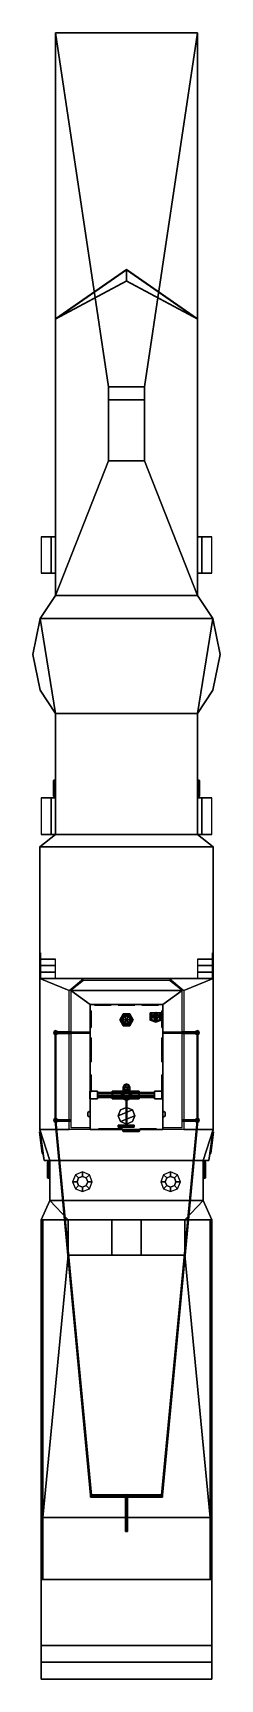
# Model space of a CAD drawing. Extents: x -2.6 to 2.6, y -22.5 to 23.4.
import ezdxf

# ---------------------------------------------------------------- set-up
doc = ezdxf.new("R2010")
doc.units = 0
doc.layers.add('SUPERSTRUCTURE', color=3, linetype='CONTINUOUS')

msp = doc.modelspace()

# ---------------------------------------------------------------- linework, layer by layer
at = {"layer": 'SUPERSTRUCTURE'}
for points in [[(-1.98, 23.44, 1.46), (-1.98, 9.38, 1.46), (-1.98, 9.38, 2.57), (-1.98, 23.44, 1.52)], [(1.98, 23.44, 1.52), (1.98, 23.44, 1.46), (-1.98, 23.44, 1.46), (-1.98, 23.44, 1.52)], [(0.5, 13.564, 2.413), (1.98, 23.44, 1.52), (-1.98, 23.44, 1.52), (-0.5, 13.564, 2.413)], [(-1.98, 23.44, 1.52), (-1.98, 7.74, 2.94), (-0.5, 11.499, 2.6), (-0.5, 13.564, 2.413)], [(-1.98, 7.74, 2.94), (-1.98, 23.44, 1.52), (-1.98, 9.38, 2.57), (-1.98, 8.36, 2.57)], [(0.5, 11.499, 2.6), (1.98, 7.74, 2.94), (1.98, 23.44, 1.52), (0.5, 13.564, 2.413)], [(1.98, 9.38, 2.57), (1.98, 9.38, 1.46), (1.98, 23.44, 1.46), (1.98, 23.44, 1.52)], [(1.98, 23.44, 1.52), (1.98, 7.74, 2.94), (1.98, 8.36, 2.57), (1.98, 9.38, 2.57)], [(-1.98, 15.46, 2.242), (-1.98, 15.451, 2.243), (0, 16.831, 2.651), (0, 16.84, 2.65)], [(0, 16.84, 2.65), (0, 16.523, 2.146), (0, 16.523, 2.146), (-1.98, 15.46, 2.242)], [(-1.98, 15.451, 2.243), (-1.98, 15.451, 2.243), (0, 16.514, 2.146), (0, 16.831, 2.651)], [(0, 16.523, 2.146), (0, 16.841, 2.651), (1.98, 15.46, 2.242)], [(0, 16.84, 2.65), (0, 16.831, 2.651), (1.98, 15.451, 2.243), (1.98, 15.46, 2.242)], [(0, 16.83, 2.65), (0, 16.514, 2.146), (1.98, 15.451, 2.243)], [(-0.5, 13.564, 2.413), (-0.5, 11.499, 2.6), (-0.5, 11.499, 2.6), (-0.5, 13.2, 2.6)], [(0.5, 13.2, 2.6), (0.5, 13.564, 2.413), (-0.5, 13.564, 2.413), (-0.5, 13.2, 2.6)], [(0.5, 11.499, 2.6), (0.5, 11.499, 2.6), (0.5, 13.564, 2.413), (0.5, 13.2, 2.6)], [(-0.5, 13.2, 2.6), (-0.5, 11.499, 2.6), (0.5, 11.499, 2.6), (0.5, 13.2, 2.6)], [(-0.5, 11.499, 2.6), (-1.98, 7.74, 2.94), (1.98, 7.74, 2.94), (0.5, 11.499, 2.6)], [(-1.98, 9.38, 2.57), (-1.98, 9.38, 1.46), (-2.38, 9.38, 1.46), (-2.1, 9.38, 2.57)], [(-2.1, 9.38, 2.57), (-2.38, 9.38, 1.46), (-2.38, 8.36, 1.46), (-2.1, 8.36, 2.57)], [(-1.98, 8.36, 2.57), (-1.98, 9.38, 2.57), (-2.1, 9.38, 2.57), (-2.1, 8.36, 2.57)], [(2.1, 9.38, 2.57), (2.38, 9.38, 1.46), (1.98, 9.38, 1.46), (1.98, 9.38, 2.57)], [(1.98, 9.38, 2.57), (1.98, 8.36, 2.57), (2.1, 8.36, 2.57), (2.1, 9.38, 2.57)], [(2.1, 8.36, 2.57), (2.38, 8.36, 1.46), (2.38, 9.38, 1.46), (2.1, 9.38, 2.57)], [(-2.1, 8.36, 2.57), (-2.38, 8.36, 1.46), (-1.98, 8.36, 1.46), (-1.98, 8.36, 2.57)], [(-1.98, 8.36, 2.57), (-1.98, 8.36, 1.46), (-1.98, 7.74, 1.46), (-1.98, 7.74, 2.94)], [(1.98, 8.36, 2.57), (1.98, 8.36, 1.46), (2.38, 8.36, 1.46), (2.1, 8.36, 2.57)], [(1.98, 7.74, 2.94), (1.98, 7.74, 1.46), (1.98, 8.36, 1.46), (1.98, 8.36, 2.57)], [(-1.98, 7.74, 1.46), (-2.411, 7.094, 1.46), (-2.411, 7.094, 2.94), (-1.98, 7.74, 2.94)], [(2.411, 7.094, 2.94), (1.98, 7.74, 2.94), (-1.98, 7.74, 2.94), (-2.411, 7.094, 2.94)], [(2.411, 7.094, 1.46), (1.98, 7.74, 1.46), (1.98, 7.74, 2.94), (2.411, 7.094, 2.94)], [(-2.411, 7.094, 1.46), (-2.61, 6.096, 1.46), (-2.61, 6.096, 2.94), (-2.411, 7.094, 2.94)], [(-2.411, 5.097, 2.94), (-1.98, 4.451, 2.94), (-2.411, 7.094, 2.94), (-2.61, 6.096, 2.94)], [(1.98, 4.451, 2.94), (2.411, 7.094, 2.94), (-2.411, 7.094, 2.94), (-1.98, 4.451, 2.94)], [(2.411, 7.094, 2.94), (1.98, 4.451, 2.94), (2.411, 5.097, 2.94), (2.61, 6.096, 2.94)], [(2.61, 6.096, 1.46), (2.411, 7.094, 1.46), (2.411, 7.094, 2.94), (2.61, 6.096, 2.94)], [(-2.61, 6.096, 1.46), (-2.411, 5.097, 1.46), (-2.411, 5.097, 2.94), (-2.61, 6.096, 2.94)], [(2.411, 5.097, 1.46), (2.61, 6.096, 1.46), (2.61, 6.096, 2.94), (2.411, 5.097, 2.94)], [(-2.411, 5.097, 1.46), (-1.98, 4.451, 1.46), (-1.98, 4.451, 2.94), (-2.411, 5.097, 2.94)], [(1.98, 4.451, 1.46), (2.411, 5.097, 1.46), (2.411, 5.097, 2.94), (1.98, 4.451, 2.94)], [(-1.98, 4.451, 1.46), (-1.98, 2.09, 1.46), (-1.98, 2.09, 2.57), (-1.98, 4.451, 2.94)], [(-1.98, 4.451, 2.94), (-1.98, 1.07, 2.94), (1.98, 1.07, 2.94), (1.98, 4.451, 2.94)], [(-1.98, 1.07, 2.94), (-1.98, 4.451, 2.94), (-1.98, 2.09, 2.57), (-1.98, 1.07, 2.57)], [(1.98, 2.09, 2.57), (1.98, 2.09, 1.46), (1.98, 4.451, 1.46), (1.98, 4.451, 2.94)], [(1.98, 4.451, 2.94), (1.98, 1.07, 2.94), (1.98, 1.07, 2.57), (1.98, 2.09, 2.57)], [(-2.03, 2.59, 1.46), (-2.04, 2.58, 1.46), (-2.04, 2.58, 2.93), (-2.03, 2.59, 2.92)], [(-1.98, 2.58, 2.93), (-1.98, 2.59, 2.92), (-2.03, 2.59, 2.92), (-2.04, 2.58, 2.93)], [(-2.04, 2.58, 1.46), (-2.03, 2.57, 1.46), (-2.03, 2.57, 2.92), (-2.04, 2.58, 2.93)], [(-2.04, 2.14, 1.82), (-2.03, 2.15, 1.83), (-2.03, 2.57, 1.83), (-2.04, 2.58, 1.82)], [(-2.03, 2.15, 1.81), (-2.04, 2.14, 1.82), (-2.04, 2.58, 1.82), (-2.03, 2.57, 1.81)], [(-2.04, 2.14, 1.59), (-2.03, 2.15, 1.6), (-2.03, 2.57, 1.6), (-2.04, 2.58, 1.59)], [(-2.03, 2.15, 1.58), (-2.04, 2.14, 1.59), (-2.04, 2.58, 1.59), (-2.03, 2.57, 1.58)], [(-2.04, 2.14, 2.05), (-2.03, 2.15, 2.06), (-2.03, 2.57, 2.06), (-2.04, 2.58, 2.05)], [(-2.03, 2.15, 2.04), (-2.04, 2.14, 2.05), (-2.04, 2.58, 2.05), (-2.03, 2.57, 2.04)], [(-2.04, 2.14, 2.51), (-2.03, 2.15, 2.52), (-2.03, 2.57, 2.52), (-2.04, 2.58, 2.51)], [(-2.03, 2.15, 2.5), (-2.04, 2.14, 2.51), (-2.04, 2.58, 2.51), (-2.03, 2.57, 2.5)], [(-2.04, 2.14, 2.28), (-2.03, 2.15, 2.29), (-2.03, 2.57, 2.29), (-2.04, 2.58, 2.28)], [(-2.03, 2.15, 2.27), (-2.04, 2.14, 2.28), (-2.04, 2.58, 2.28), (-2.03, 2.57, 2.27)], [(-2.04, 2.14, 2.74), (-2.03, 2.15, 2.75), (-2.03, 2.57, 2.75), (-2.04, 2.58, 2.74)], [(-2.03, 2.15, 2.73), (-2.04, 2.14, 2.74), (-2.04, 2.58, 2.74), (-2.03, 2.57, 2.73)], [(-1.98, 2.57, 2.92), (-1.98, 2.58, 2.93), (-2.04, 2.58, 2.93), (-2.03, 2.57, 2.92)], [(-2.02, 2.58, 1.46), (-2.03, 2.59, 1.46), (-2.03, 2.59, 2.92), (-2.02, 2.58, 2.91)], [(-1.98, 2.59, 1.9), (-1.98, 2.58, 1.89), (-2.02, 2.58, 1.89), (-2.03, 2.59, 1.9)], [(-1.98, 2.58, 1.91), (-1.98, 2.59, 1.9), (-2.03, 2.59, 1.9), (-2.02, 2.58, 1.91)], [(-1.98, 2.59, 2.58), (-1.98, 2.58, 2.57), (-2.02, 2.58, 2.57), (-2.03, 2.59, 2.58)], [(-1.98, 2.58, 2.59), (-1.98, 2.59, 2.58), (-2.03, 2.59, 2.58), (-2.02, 2.58, 2.59)], [(-1.98, 2.59, 2.92), (-1.98, 2.58, 2.91), (-2.02, 2.58, 2.91), (-2.03, 2.59, 2.92)], [(-2.03, 2.57, 1.46), (-2.02, 2.58, 1.46), (-2.02, 2.58, 2.91), (-2.03, 2.57, 2.92)], [(-2.03, 2.15, 1.83), (-2.02, 2.14, 1.82), (-2.02, 2.58, 1.82), (-2.03, 2.57, 1.83)], [(-2.02, 2.14, 1.82), (-2.03, 2.15, 1.81), (-2.03, 2.57, 1.81), (-2.02, 2.58, 1.82)], [(-2.03, 2.15, 1.6), (-2.02, 2.14, 1.59), (-2.02, 2.58, 1.59), (-2.03, 2.57, 1.6)], [(-2.02, 2.14, 1.59), (-2.03, 2.15, 1.58), (-2.03, 2.57, 1.58), (-2.02, 2.58, 1.59)], [(-2.03, 2.15, 2.06), (-2.02, 2.14, 2.05), (-2.02, 2.58, 2.05), (-2.03, 2.57, 2.06)], [(-2.02, 2.14, 2.05), (-2.03, 2.15, 2.04), (-2.03, 2.57, 2.04), (-2.02, 2.58, 2.05)], [(-1.98, 2.57, 1.9), (-1.98, 2.58, 1.91), (-2.02, 2.58, 1.91), (-2.03, 2.57, 1.9)], [(-1.98, 2.58, 1.89), (-1.98, 2.57, 1.9), (-2.03, 2.57, 1.9), (-2.02, 2.58, 1.89)], [(-2.03, 2.15, 2.52), (-2.02, 2.14, 2.51), (-2.02, 2.58, 2.51), (-2.03, 2.57, 2.52)], [(-2.02, 2.14, 2.51), (-2.03, 2.15, 2.5), (-2.03, 2.57, 2.5), (-2.02, 2.58, 2.51)], [(-2.03, 2.15, 2.29), (-2.02, 2.14, 2.28), (-2.02, 2.58, 2.28), (-2.03, 2.57, 2.29)], [(-2.02, 2.14, 2.28), (-2.03, 2.15, 2.27), (-2.03, 2.57, 2.27), (-2.02, 2.58, 2.28)], [(-1.98, 2.57, 2.58), (-1.98, 2.58, 2.59), (-2.02, 2.58, 2.59), (-2.03, 2.57, 2.58)], [(-1.98, 2.58, 2.57), (-1.98, 2.57, 2.58), (-2.03, 2.57, 2.58), (-2.02, 2.58, 2.57)], [(-2.03, 2.15, 2.75), (-2.02, 2.14, 2.74), (-2.02, 2.58, 2.74), (-2.03, 2.57, 2.75)], [(-2.02, 2.14, 2.74), (-2.03, 2.15, 2.73), (-2.03, 2.57, 2.73), (-2.02, 2.58, 2.74)], [(-1.98, 2.58, 2.91), (-1.98, 2.57, 2.92), (-2.03, 2.57, 2.92), (-2.02, 2.58, 2.91)], [(1.98, 2.59, 1.9), (1.98, 2.58, 1.91), (2.02, 2.58, 1.91), (2.03, 2.59, 1.9)], [(1.98, 2.58, 1.89), (1.98, 2.59, 1.9), (2.03, 2.59, 1.9), (2.02, 2.58, 1.89)], [(1.98, 2.59, 2.58), (1.98, 2.58, 2.59), (2.02, 2.58, 2.59), (2.03, 2.59, 2.58)], [(1.98, 2.58, 2.57), (1.98, 2.59, 2.58), (2.03, 2.59, 2.58), (2.02, 2.58, 2.57)], [(1.98, 2.59, 2.92), (1.98, 2.58, 2.93), (2.04, 2.58, 2.93), (2.03, 2.59, 2.92)], [(1.98, 2.58, 2.91), (1.98, 2.59, 2.92), (2.03, 2.59, 2.92), (2.02, 2.58, 2.91)], [(1.98, 2.57, 1.9), (1.98, 2.58, 1.89), (2.02, 2.58, 1.89), (2.03, 2.57, 1.9)], [(1.98, 2.58, 1.91), (1.98, 2.57, 1.9), (2.03, 2.57, 1.9), (2.02, 2.58, 1.91)], [(1.98, 2.57, 2.58), (1.98, 2.58, 2.57), (2.02, 2.58, 2.57), (2.03, 2.57, 2.58)], [(1.98, 2.58, 2.59), (1.98, 2.57, 2.58), (2.03, 2.57, 2.58), (2.02, 2.58, 2.59)], [(1.98, 2.57, 2.92), (1.98, 2.58, 2.91), (2.02, 2.58, 2.91), (2.03, 2.57, 2.92)], [(1.98, 2.58, 2.93), (1.98, 2.57, 2.92), (2.03, 2.57, 2.92), (2.04, 2.58, 2.93)], [(2.03, 2.59, 1.46), (2.02, 2.58, 1.46), (2.02, 2.58, 2.91), (2.03, 2.59, 2.92)], [(2.02, 2.58, 1.46), (2.03, 2.57, 1.46), (2.03, 2.57, 2.92), (2.02, 2.58, 2.91)], [(2.03, 2.57, 1.83), (2.02, 2.58, 1.82), (2.02, 2.14, 1.82), (2.03, 2.15, 1.83)], [(2.02, 2.58, 1.82), (2.03, 2.57, 1.81), (2.03, 2.15, 1.81), (2.02, 2.14, 1.82)], [(2.03, 2.57, 1.6), (2.02, 2.58, 1.59), (2.02, 2.14, 1.59), (2.03, 2.15, 1.6)], [(2.02, 2.58, 1.59), (2.03, 2.57, 1.58), (2.03, 2.15, 1.58), (2.02, 2.14, 1.59)], [(2.03, 2.57, 2.06), (2.02, 2.58, 2.05), (2.02, 2.14, 2.05), (2.03, 2.15, 2.06)], [(2.02, 2.58, 2.05), (2.03, 2.57, 2.04), (2.03, 2.15, 2.04), (2.02, 2.14, 2.05)], [(2.03, 2.57, 2.52), (2.02, 2.58, 2.51), (2.02, 2.14, 2.51), (2.03, 2.15, 2.52)], [(2.02, 2.58, 2.51), (2.03, 2.57, 2.5), (2.03, 2.15, 2.5), (2.02, 2.14, 2.51)], [(2.03, 2.57, 2.29), (2.02, 2.58, 2.28), (2.02, 2.14, 2.28), (2.03, 2.15, 2.29)], [(2.02, 2.58, 2.28), (2.03, 2.57, 2.27), (2.03, 2.15, 2.27), (2.02, 2.14, 2.28)], [(2.03, 2.57, 2.75), (2.02, 2.58, 2.74), (2.02, 2.14, 2.74), (2.03, 2.15, 2.75)], [(2.02, 2.58, 2.74), (2.03, 2.57, 2.73), (2.03, 2.15, 2.73), (2.02, 2.14, 2.74)], [(2.04, 2.58, 1.46), (2.03, 2.59, 1.46), (2.03, 2.59, 2.92), (2.04, 2.58, 2.93)], [(2.03, 2.57, 1.46), (2.04, 2.58, 1.46), (2.04, 2.58, 2.93), (2.03, 2.57, 2.92)], [(2.04, 2.58, 1.82), (2.03, 2.57, 1.83), (2.03, 2.15, 1.83), (2.04, 2.14, 1.82)], [(2.03, 2.57, 1.81), (2.04, 2.58, 1.82), (2.04, 2.14, 1.82), (2.03, 2.15, 1.81)], [(2.04, 2.58, 1.59), (2.03, 2.57, 1.6), (2.03, 2.15, 1.6), (2.04, 2.14, 1.59)], [(2.03, 2.57, 1.58), (2.04, 2.58, 1.59), (2.04, 2.14, 1.59), (2.03, 2.15, 1.58)], [(2.04, 2.58, 2.05), (2.03, 2.57, 2.06), (2.03, 2.15, 2.06), (2.04, 2.14, 2.05)], [(2.03, 2.57, 2.04), (2.04, 2.58, 2.05), (2.04, 2.14, 2.05), (2.03, 2.15, 2.04)], [(2.04, 2.58, 2.51), (2.03, 2.57, 2.52), (2.03, 2.15, 2.52), (2.04, 2.14, 2.51)], [(2.03, 2.57, 2.5), (2.04, 2.58, 2.51), (2.04, 2.14, 2.51), (2.03, 2.15, 2.5)], [(2.04, 2.58, 2.28), (2.03, 2.57, 2.29), (2.03, 2.15, 2.29), (2.04, 2.14, 2.28)], [(2.03, 2.57, 2.27), (2.04, 2.58, 2.28), (2.04, 2.14, 2.28), (2.03, 2.15, 2.27)], [(2.04, 2.58, 2.74), (2.03, 2.57, 2.75), (2.03, 2.15, 2.75), (2.04, 2.14, 2.74)], [(2.03, 2.57, 2.73), (2.04, 2.58, 2.74), (2.04, 2.14, 2.74), (2.03, 2.15, 2.73)], [(-2.1, 2.09, 2.57), (-2.38, 2.09, 1.46), (-2.38, 1.07, 1.46), (-2.1, 1.07, 2.57)], [(-1.98, 2.09, 2.57), (-1.98, 2.09, 1.46), (-2.38, 2.09, 1.46), (-2.1, 2.09, 2.57)], [(-1.98, 1.07, 2.57), (-1.98, 2.09, 2.57), (-2.1, 2.09, 2.57), (-2.1, 1.07, 2.57)], [(-2.03, 2.15, 1.46), (-2.04, 2.14, 1.46), (-2.04, 2.14, 2.93), (-2.03, 2.15, 2.92)], [(-1.98, 2.14, 2.93), (-1.98, 2.15, 2.92), (-2.03, 2.15, 2.92), (-2.04, 2.14, 2.93)], [(-2.04, 2.14, 1.46), (-2.03, 2.13, 1.46), (-2.03, 2.13, 2.92), (-2.04, 2.14, 2.93)], [(-1.98, 2.13, 2.92), (-1.98, 2.14, 2.93), (-2.04, 2.14, 2.93), (-2.03, 2.13, 2.92)], [(-2.02, 2.14, 1.46), (-2.03, 2.15, 1.46), (-2.03, 2.15, 2.92), (-2.02, 2.14, 2.91)], [(-1.98, 2.15, 1.9), (-1.98, 2.14, 1.89), (-2.02, 2.14, 1.89), (-2.03, 2.15, 1.9)], [(-1.98, 2.14, 1.91), (-1.98, 2.15, 1.9), (-2.03, 2.15, 1.9), (-2.02, 2.14, 1.91)], [(-1.98, 2.15, 2.58), (-1.98, 2.14, 2.57), (-2.02, 2.14, 2.57), (-2.03, 2.15, 2.58)], [(-1.98, 2.14, 2.59), (-1.98, 2.15, 2.58), (-2.03, 2.15, 2.58), (-2.02, 2.14, 2.59)], [(-1.98, 2.15, 2.92), (-1.98, 2.14, 2.91), (-2.02, 2.14, 2.91), (-2.03, 2.15, 2.92)], [(-2.03, 2.13, 1.46), (-2.02, 2.14, 1.46), (-2.02, 2.14, 2.91), (-2.03, 2.13, 2.92)], [(-1.98, 2.13, 1.9), (-1.98, 2.14, 1.91), (-2.02, 2.14, 1.91), (-2.03, 2.13, 1.9)], [(-1.98, 2.14, 1.89), (-1.98, 2.13, 1.9), (-2.03, 2.13, 1.9), (-2.02, 2.14, 1.89)], [(-1.98, 2.13, 2.58), (-1.98, 2.14, 2.59), (-2.02, 2.14, 2.59), (-2.03, 2.13, 2.58)], [(-1.98, 2.14, 2.57), (-1.98, 2.13, 2.58), (-2.03, 2.13, 2.58), (-2.02, 2.14, 2.57)], [(-1.98, 2.14, 2.91), (-1.98, 2.13, 2.92), (-2.03, 2.13, 2.92), (-2.02, 2.14, 2.91)], [(1.98, 2.15, 1.9), (1.98, 2.14, 1.91), (2.02, 2.14, 1.91), (2.03, 2.15, 1.9)], [(1.98, 2.14, 1.89), (1.98, 2.15, 1.9), (2.03, 2.15, 1.9), (2.02, 2.14, 1.89)], [(1.98, 2.15, 2.58), (1.98, 2.14, 2.59), (2.02, 2.14, 2.59), (2.03, 2.15, 2.58)], [(1.98, 2.14, 2.57), (1.98, 2.15, 2.58), (2.03, 2.15, 2.58), (2.02, 2.14, 2.57)], [(1.98, 2.15, 2.92), (1.98, 2.14, 2.93), (2.04, 2.14, 2.93), (2.03, 2.15, 2.92)], [(1.98, 2.14, 2.91), (1.98, 2.15, 2.92), (2.03, 2.15, 2.92), (2.02, 2.14, 2.91)], [(1.98, 2.13, 1.9), (1.98, 2.14, 1.89), (2.02, 2.14, 1.89), (2.03, 2.13, 1.9)], [(1.98, 2.14, 1.91), (1.98, 2.13, 1.9), (2.03, 2.13, 1.9), (2.02, 2.14, 1.91)], [(1.98, 2.13, 2.58), (1.98, 2.14, 2.57), (2.02, 2.14, 2.57), (2.03, 2.13, 2.58)], [(1.98, 2.14, 2.59), (1.98, 2.13, 2.58), (2.03, 2.13, 2.58), (2.02, 2.14, 2.59)], [(1.98, 2.13, 2.92), (1.98, 2.14, 2.91), (2.02, 2.14, 2.91), (2.03, 2.13, 2.92)], [(1.98, 2.14, 2.93), (1.98, 2.13, 2.92), (2.03, 2.13, 2.92), (2.04, 2.14, 2.93)], [(2.1, 2.09, 2.57), (2.38, 2.09, 1.46), (1.98, 2.09, 1.46), (1.98, 2.09, 2.57)], [(1.98, 2.09, 2.57), (1.98, 1.07, 2.57), (2.1, 1.07, 2.57), (2.1, 2.09, 2.57)], [(2.03, 2.15, 1.46), (2.02, 2.14, 1.46), (2.02, 2.14, 2.91), (2.03, 2.15, 2.92)], [(2.02, 2.14, 1.46), (2.03, 2.13, 1.46), (2.03, 2.13, 2.92), (2.02, 2.14, 2.91)], [(2.04, 2.14, 1.46), (2.03, 2.15, 1.46), (2.03, 2.15, 2.92), (2.04, 2.14, 2.93)], [(2.03, 2.13, 1.46), (2.04, 2.14, 1.46), (2.04, 2.14, 2.93), (2.03, 2.13, 2.92)], [(2.1, 1.07, 2.57), (2.38, 1.07, 1.46), (2.38, 2.09, 1.46), (2.1, 2.09, 2.57)], [(-1.98, 1.07, 1.46), (-2.42, 0.73, 1.46), (-2.42, 0.73, 2.94), (-1.98, 1.07, 2.94)], [(-1.98, 1.07, 2.94), (-2.42, 0.73, 2.94), (2.42, 0.73, 2.94), (1.98, 1.07, 2.94)], [(-2.1, 1.07, 2.57), (-2.38, 1.07, 1.46), (-1.98, 1.07, 1.46), (-1.98, 1.07, 2.57)], [(2.42, 0.73, 2.94), (2.42, 0.73, 1.46), (1.98, 1.07, 1.46), (1.98, 1.07, 2.94)], [(1.98, 1.07, 2.57), (1.98, 1.07, 1.46), (2.38, 1.07, 1.46), (2.1, 1.07, 2.57)], [(-2.42, 0.73, 1.46), (-2.42, -7.16, 1.46), (-2.42, -2.95, 2.94), (-2.42, 0.73, 2.94)], [(-2.42, 0.73, 2.94), (-2.42, -2.95, 2.94), (2.42, -2.95, 2.94), (2.42, 0.73, 2.94)], [(2.42, -2.95, 2.94), (2.42, -7.16, 1.46), (2.42, 0.73, 1.46), (2.42, 0.73, 2.94)], [(-2.4, -2.95, 3.73), (-2.4, -2.23, 2.94), (-2.42, -2.23, 2.94), (-2.42, -2.95, 3.73)], [(-2.42, -2.23, 2.94), (-2.42, -2.41, 2.94), (-2.42, -2.95, 3.53), (-2.42, -2.95, 3.73)], [(-2.4, -2.95, 3.53), (-2.4, -2.41, 2.94), (-2.4, -2.23, 2.94), (-2.4, -2.95, 3.73)], [(2.4, -2.23, 2.94), (2.4, -2.41, 2.94), (2.4, -2.95, 3.53), (2.4, -2.95, 3.73)], [(2.42, -2.95, 3.73), (2.42, -2.23, 2.94), (2.4, -2.23, 2.94), (2.4, -2.95, 3.73)], [(2.42, -2.95, 3.53), (2.42, -2.41, 2.94), (2.42, -2.23, 2.94), (2.42, -2.95, 3.73)], [(-2.42, -2.95, 3.53), (-2.42, -2.41, 2.94), (-2.4, -2.41, 2.94), (-2.4, -2.95, 3.53)], [(-1.98, -2.41, 3.13), (-1.98, -2.41, 3.11), (-2.4, -2.41, 3.11), (-2.4, -2.41, 3.13)], [(-1.98, -2.58, 3.13), (-1.98, -2.41, 3.13), (-2.4, -2.41, 3.13), (-2.4, -2.58, 3.13)], [(-1.98, -2.59, 3.33), (-1.98, -2.59, 3.31), (-2.4, -2.59, 3.31), (-2.4, -2.59, 3.33)], [(-1.98, -2.76, 3.33), (-1.98, -2.59, 3.33), (-2.4, -2.59, 3.33), (-2.4, -2.76, 3.33)], [(2.4, -2.58, 3.13), (2.4, -2.41, 3.13), (1.98, -2.41, 3.13), (1.98, -2.58, 3.13)], [(2.4, -2.41, 3.13), (2.4, -2.41, 3.11), (1.98, -2.41, 3.11), (1.98, -2.41, 3.13)], [(2.4, -2.76, 3.33), (2.4, -2.59, 3.33), (1.98, -2.59, 3.33), (1.98, -2.76, 3.33)], [(2.4, -2.59, 3.33), (2.4, -2.59, 3.31), (1.98, -2.59, 3.31), (1.98, -2.59, 3.33)], [(2.4, -2.95, 3.53), (2.4, -2.41, 2.94), (2.42, -2.41, 2.94), (2.42, -2.95, 3.53)], [(-2.42, -2.95, 2.94), (-2.42, -7.16, 1.46), (-2.42, -7.16, 3.73), (-2.42, -2.95, 3.73)], [(2.42, -2.95, 3.73), (2.42, -2.95, 2.94), (-2.42, -2.95, 2.94), (-2.42, -2.95, 3.73)], [(-1.6, -3.28, 3.73), (-1.2, -2.95, 3.73), (-2.42, -2.95, 3.73), (-1.6, -3.28, 3.73)], [(-2.42, -2.95, 3.73), (-2.42, -7.16, 3.73), (-1.6, -7.16, 3.73), (-1.6, -3.28, 3.73)], [(-1.98, -2.77, 3.53), (-1.98, -2.77, 3.51), (-2.4, -2.77, 3.51), (-2.4, -2.77, 3.53)], [(-1.98, -2.95, 3.53), (-1.98, -2.77, 3.53), (-2.4, -2.77, 3.53), (-2.4, -2.95, 3.53)], [(1.55, -3.28, 3.73), (1.2, -3, 3.73), (-1.2, -3, 3.73), (-1.55, -3.28, 3.73)], [(1.6, -3.28, 3.73), (2.42, -2.95, 3.73), (1.2, -2.95, 3.73), (1.6, -3.28, 3.73)], [(1.6, -7.16, 3.73), (2.42, -7.16, 3.73), (2.42, -2.95, 3.73), (1.6, -3.28, 3.73)], [(2.4, -2.95, 3.53), (2.4, -2.77, 3.53), (1.98, -2.77, 3.53), (1.98, -2.95, 3.53)], [(2.4, -2.77, 3.53), (2.4, -2.77, 3.51), (1.98, -2.77, 3.51), (1.98, -2.77, 3.53)], [(2.42, -7.16, 3.73), (2.42, -7.16, 1.46), (2.42, -2.95, 2.94), (2.42, -2.95, 3.73)], [(-1.55, -3.28, 3.73), (-1.55, -7.11, 3.73), (-1.01, -7.11, 3.73), (-1.01, -3.67, 3.73)], [(1.01, -3.67, 3.73), (1.55, -3.28, 3.73), (-1.55, -3.28, 3.73), (-1.01, -3.67, 3.73)], [(-1.01, -3.67, 3.73), (-1.01, -7.11, 3.73), (-1.01, -5.27, 3.81), (-1.01, -4.6, 3.81)], [(-1.01, -3.67, 5.89), (-1.01, -7.16, 5.89), (1.01, -7.16, 5.89), (1.01, -3.67, 5.89)], [(0.895, -3.67, 4.91), (1.01, -3.67, 3.73), (-1.01, -3.67, 3.73), (-0.895, -3.67, 4.91)], [(-1.01, -4.6, 5.42), (-1.01, -6.11, 5.42), (-1.01, -6.64, 5.66), (-1.01, -3.67, 5.89)], [(-1.01, -3.85, 5.42), (-1.01, -4.6, 5.42), (-1.01, -4.6, 5.42), (-1.01, -3.67, 5.89)], [(-1.01, -3.67, 3.73), (-1.01, -3.85, 4.91), (-1.01, -3.85, 5.42), (-1.01, -3.67, 5.89)], [(-1.01, -4.6, 3.81), (-1.01, -4.32, 4.91), (-1.01, -3.85, 4.91), (-1.01, -3.67, 3.73)], [(-0.895, -3.67, 4.91), (-1.01, -3.67, 3.73), (-1.01, -3.67, 5.89), (-0.895, -3.67, 5.42)], [(0.895, -3.67, 5.42), (-0.895, -3.67, 5.42), (-1.01, -3.67, 5.89), (1.01, -3.67, 5.89)], [(-1.01, -6.64, 5.66), (-1.01, -6.83, 5.66), (-1.01, -7.16, 5.89), (-1.01, -3.67, 5.89)], [(-0.895, -3.69, 4.91), (-0.895, -3.67, 4.91), (-0.895, -3.67, 5.42), (-0.895, -3.69, 5.42)], [(-0.895, -3.67, 4.91), (-0.895, -3.69, 4.91), (-0.425, -3.69, 4.91), (-0.425, -3.67, 4.91)], [(-0.425, -3.69, 5.42), (-0.895, -3.69, 5.42), (-0.895, -3.67, 5.42), (-0.425, -3.67, 5.42)], [(-0.425, -3.67, 4.91), (-0.425, -3.69, 4.91), (-0.425, -3.69, 5.42), (-0.425, -3.67, 5.42)], [(-0.235, -3.67, 4.91), (-0.425, -3.67, 4.91), (-0.425, -3.67, 5.42), (-0.235, -3.67, 5.42)], [(-0.235, -3.69, 4.91), (-0.235, -3.67, 4.91), (-0.235, -3.67, 5.42), (-0.235, -3.69, 5.42)], [(-0.235, -3.67, 4.91), (-0.235, -3.69, 4.91), (0.235, -3.69, 4.91), (0.235, -3.67, 4.91)], [(0.235, -3.69, 5.42), (-0.235, -3.69, 5.42), (-0.235, -3.67, 5.42), (0.235, -3.67, 5.42)], [(0.235, -3.67, 4.91), (0.235, -3.69, 4.91), (0.235, -3.69, 5.42), (0.235, -3.67, 5.42)], [(0.425, -3.67, 4.91), (0.235, -3.67, 4.91), (0.235, -3.67, 5.42), (0.425, -3.67, 5.42)], [(0.425, -3.69, 4.91), (0.425, -3.67, 4.91), (0.425, -3.67, 5.42), (0.425, -3.69, 5.42)], [(0.425, -3.67, 4.91), (0.425, -3.69, 4.91), (0.895, -3.69, 4.91), (0.895, -3.67, 4.91)], [(0.895, -3.69, 5.42), (0.425, -3.69, 5.42), (0.425, -3.67, 5.42), (0.895, -3.67, 5.42)], [(0.895, -3.67, 4.91), (0.895, -3.69, 4.91), (0.895, -3.69, 5.42), (0.895, -3.67, 5.42)], [(1.01, -3.67, 3.73), (0.895, -3.67, 4.91), (0.895, -3.67, 5.42), (1.01, -3.67, 5.89)], [(1.01, -7.11, 3.73), (1.55, -7.11, 3.73), (1.55, -3.28, 3.73), (1.01, -3.67, 3.73)], [(1.01, -5.27, 3.81), (1.01, -7.11, 3.73), (1.01, -3.67, 3.73), (1.01, -4.6, 3.81)], [(1.01, -3.67, 3.73), (1.01, -3.85, 4.91), (1.01, -4.32, 4.91), (1.01, -4.6, 3.81)], [(1.01, -3.85, 4.91), (1.01, -3.67, 3.73), (1.01, -3.67, 5.89), (1.01, -3.85, 5.42)], [(1.01, -6.11, 5.42), (1.01, -5.64, 5.42), (1.01, -3.67, 5.89), (1.01, -6.64, 5.66)], [(1.01, -5.64, 5.42), (1.01, -3.85, 5.42), (1.01, -3.67, 5.89)], [(1.01, -6.83, 5.66), (1.01, -6.64, 5.66), (1.01, -3.67, 5.89), (1.01, -7.16, 5.89)], [(-1.01, -3.85, 4.91), (-0.99, -3.85, 4.91), (-0.99, -3.85, 5.42), (-1.01, -3.85, 5.42)], [(-1.01, -4.32, 4.91), (-0.99, -4.32, 4.91), (-0.99, -3.85, 4.91), (-1.01, -3.85, 4.91)], [(-0.99, -3.85, 5.42), (-0.99, -4.32, 5.42), (-1.01, -4.32, 5.42), (-1.01, -3.85, 5.42)], [(-0.99, -3.85, 4.91), (-0.99, -4.32, 4.91), (-0.99, -4.32, 5.42), (-0.99, -3.85, 5.42)], [(-0.425, -3.69, 4.91), (-0.895, -3.69, 4.91), (-0.895, -3.69, 5.42), (-0.425, -3.69, 5.42)], [(0.235, -3.69, 4.91), (-0.235, -3.69, 4.91), (-0.235, -3.69, 5.42), (0.235, -3.69, 5.42)], [(-0.055, -4.005, 6.58), (-0.11, -4.1, 6.58), (-0.19, -4.1, 6.85), (-0.095, -3.935, 6.85)], [(-0.067, -3.984, 6.88), (-0.095, -3.935, 6.85), (-0.19, -4.1, 6.85), (-0.134, -4.1, 6.88)], [(-0.11, -4.1, 6.58), (-0.055, -4.195, 6.58), (-0.095, -4.265, 6.85), (-0.19, -4.1, 6.85)], [(-0.134, -4.1, 6.88), (-0.19, -4.1, 6.85), (-0.095, -4.265, 6.85), (-0.067, -4.216, 6.88)], [(-0.075, -3.97, 5.89), (-0.15, -4.1, 5.89), (-0.11, -4.1, 6.58), (-0.055, -4.005, 6.58)], [(-0.15, -4.1, 5.89), (-0.075, -4.23, 5.89), (-0.055, -4.195, 6.58), (-0.11, -4.1, 6.58)], [(0, -4.1, 6.9), (-0.067, -3.984, 6.88), (-0.134, -4.1, 6.88), (0, -4.1, 6.9)], [(0, -4.1, 6.9), (-0.134, -4.1, 6.88), (-0.067, -4.216, 6.88), (0, -4.1, 6.9)], [(0.055, -4.005, 6.58), (-0.055, -4.005, 6.58), (-0.095, -3.935, 6.85), (0.095, -3.935, 6.85)], [(0.067, -3.984, 6.88), (0.095, -3.935, 6.85), (-0.095, -3.935, 6.85), (-0.067, -3.984, 6.88)], [(0.075, -3.97, 5.89), (-0.075, -3.97, 5.89), (-0.055, -4.005, 6.58), (0.055, -4.005, 6.58)], [(0, -4.1, 6.9), (0.067, -3.984, 6.88), (-0.067, -3.984, 6.88), (0, -4.1, 6.9)], [(0, -4.1, 6.9), (-0.067, -4.216, 6.88), (0.067, -4.216, 6.88), (0, -4.1, 6.9)], [(0, -4.1, 6.9), (0.134, -4.1, 6.88), (0.067, -3.984, 6.88), (0, -4.1, 6.9)], [(0, -4.1, 6.9), (0.067, -4.216, 6.88), (0.134, -4.1, 6.88), (0, -4.1, 6.9)], [(0.11, -4.1, 6.58), (0.055, -4.005, 6.58), (0.095, -3.935, 6.85), (0.19, -4.1, 6.85)], [(0.15, -4.1, 5.89), (0.075, -3.97, 5.89), (0.055, -4.005, 6.58), (0.11, -4.1, 6.58)], [(0.075, -4.23, 5.89), (0.15, -4.1, 5.89), (0.11, -4.1, 6.58), (0.055, -4.195, 6.58)], [(0.055, -4.195, 6.58), (0.11, -4.1, 6.58), (0.19, -4.1, 6.85), (0.095, -4.265, 6.85)], [(0.134, -4.1, 6.88), (0.19, -4.1, 6.85), (0.095, -3.935, 6.85), (0.067, -3.984, 6.88)], [(0.067, -4.216, 6.88), (0.095, -4.265, 6.85), (0.19, -4.1, 6.85), (0.134, -4.1, 6.88)], [(0.895, -3.69, 4.91), (0.425, -3.69, 4.91), (0.425, -3.69, 5.42), (0.895, -3.69, 5.42)], [(0.66, -3.91, 6.87), (0.933, -3.91, 6.757), (0.82, -3.91, 6.71), (0.707, -3.91, 6.757)], [(0.66, -4.11, 6.87), (0.707, -4.11, 6.983), (0.707, -3.91, 6.983), (0.66, -3.91, 6.87)], [(0.707, -4.11, 6.757), (0.66, -4.11, 6.87), (0.66, -3.91, 6.87), (0.707, -3.91, 6.757)], [(0.707, -3.91, 6.983), (0.98, -3.91, 6.87), (0.933, -3.91, 6.757), (0.66, -3.91, 6.87)], [(0.66, -4.11, 6.87), (0.707, -4.11, 6.757), (0.82, -4.17, 6.87)], [(0.707, -4.11, 6.983), (0.66, -4.11, 6.87), (0.82, -4.17, 6.87)], [(0.82, -4.11, 6.71), (0.707, -4.11, 6.757), (0.707, -3.91, 6.757), (0.82, -3.91, 6.71)], [(0.707, -4.11, 6.983), (0.82, -4.11, 7.03), (0.82, -3.91, 7.03), (0.707, -3.91, 6.983)], [(0.82, -3.91, 7.03), (0.933, -3.91, 6.983), (0.98, -3.91, 6.87), (0.707, -3.91, 6.983)], [(0.707, -4.11, 6.757), (0.82, -4.11, 6.71), (0.82, -4.17, 6.87)], [(0.82, -4.11, 7.03), (0.707, -4.11, 6.983), (0.82, -4.17, 6.87)], [(0.82, -3.89, 5.89), (0.71, -4, 5.89), (0.71, -4, 6.02), (0.82, -3.89, 6.02)], [(0.75, -4, 6.23), (0.82, -3.93, 6.23), (0.82, -3.89, 6.02), (0.71, -4, 6.02)], [(0.71, -4, 5.89), (0.82, -4.11, 5.89), (0.82, -4.11, 6.02), (0.71, -4, 6.02)], [(0.82, -4.07, 6.23), (0.75, -4, 6.23), (0.71, -4, 6.02), (0.82, -4.11, 6.02)], [(0.75, -4, 6.23), (0.82, -4.07, 6.23), (0.89, -4, 6.23), (0.82, -3.93, 6.23)], [(0.82, -3.96, 6.23), (0.78, -4, 6.23), (0.78, -4, 6.73), (0.82, -3.96, 6.71)], [(0.78, -4, 6.23), (0.82, -4.04, 6.23), (0.82, -4.04, 6.71), (0.78, -4, 6.73)], [(0.93, -4, 5.89), (0.82, -3.89, 5.89), (0.82, -3.89, 6.02), (0.93, -4, 6.02)], [(0.82, -3.93, 6.23), (0.89, -4, 6.23), (0.93, -4, 6.02), (0.82, -3.89, 6.02)], [(0.933, -4.11, 6.757), (0.82, -4.11, 6.71), (0.82, -3.91, 6.71), (0.933, -3.91, 6.757)], [(0.82, -4.11, 7.03), (0.933, -4.11, 6.983), (0.933, -3.91, 6.983), (0.82, -3.91, 7.03)], [(0.86, -4, 6.23), (0.82, -3.96, 6.23), (0.82, -3.96, 6.71), (0.86, -4, 6.73)], [(0.82, -4.04, 6.23), (0.86, -4, 6.23), (0.86, -4, 6.73), (0.82, -4.04, 6.71)], [(0.82, -4.11, 5.89), (0.93, -4, 5.89), (0.93, -4, 6.02), (0.82, -4.11, 6.02)], [(0.89, -4, 6.23), (0.82, -4.07, 6.23), (0.82, -4.11, 6.02), (0.93, -4, 6.02)], [(0.82, -4.11, 6.71), (0.933, -4.11, 6.757), (0.82, -4.17, 6.87)], [(0.933, -4.11, 6.757), (0.98, -4.11, 6.87), (0.82, -4.17, 6.87)], [(0.98, -4.11, 6.87), (0.933, -4.11, 6.983), (0.82, -4.17, 6.87)], [(0.933, -4.11, 6.983), (0.82, -4.11, 7.03), (0.82, -4.17, 6.87)], [(0.933, -4.11, 6.983), (0.98, -4.11, 6.87), (0.98, -3.91, 6.87), (0.933, -3.91, 6.983)], [(0.98, -4.11, 6.87), (0.933, -4.11, 6.757), (0.933, -3.91, 6.757), (0.98, -3.91, 6.87)], [(0.99, -3.85, 4.91), (1.01, -3.85, 4.91), (1.01, -3.85, 5.42), (0.99, -3.85, 5.42)], [(0.99, -4.32, 4.91), (0.99, -3.85, 4.91), (0.99, -3.85, 5.42), (0.99, -4.32, 5.42)], [(1.01, -3.85, 4.91), (0.99, -3.85, 4.91), (0.99, -4.32, 4.91), (1.01, -4.32, 4.91)], [(0.99, -4.32, 5.42), (0.99, -3.85, 5.42), (1.01, -3.85, 5.42), (1.01, -4.32, 5.42)], [(-2.022, -4.418, 5.91), (-2.04, -4.46, 5.91), (-2.02, -4.46, 5.93), (-2.008, -4.432, 5.93)], [(-2.04, -4.46, 5.91), (-2.022, -4.502, 5.91), (-2.008, -4.488, 5.93), (-2.02, -4.46, 5.93)], [(-1.98, -4.4, 5.91), (-2.022, -4.418, 5.91), (-2.008, -4.432, 5.93), (-1.98, -4.42, 5.93)], [(-2.022, -4.502, 5.91), (-1.98, -4.52, 5.91), (-1.98, -4.5, 5.93), (-2.008, -4.488, 5.93)], [(-2.008, -4.432, 5.93), (-2.02, -4.46, 5.93), (-2.008, -4.488, 5.93), (-1.98, -4.42, 5.93)], [(-1.98, -4.42, 5.93), (-2.008, -4.488, 5.93), (-1.98, -4.5, 5.93), (-1.952, -4.432, 5.93)], [(-1.98, -4.48, 5.89), (-1.96, -4.46, 5.89), (-1.98, -4.44, 5.89), (-2, -4.46, 5.89)], [(-1.57, -4.44, 5.16), (-1.59, -4.46, 5.16), (-2, -4.46, 5.89), (-1.98, -4.44, 5.89)], [(-1.59, -4.46, 5.16), (-1.57, -4.48, 5.16), (-1.98, -4.48, 5.89), (-2, -4.46, 5.89)], [(-1.98, -4.45, 5.89), (-1.99, -4.46, 5.89), (-1.99, -4.46, 5.98), (-1.98, -4.45, 5.99)], [(-1.99, -6.92, 5.98), (-1.98, -6.92, 5.99), (-1.98, -4.45, 5.99), (-1.99, -4.46, 5.98)], [(-1.99, -4.46, 5.89), (-1.98, -4.47, 5.89), (-1.98, -4.47, 5.97), (-1.99, -4.46, 5.98)], [(-1.98, -6.92, 5.97), (-1.99, -6.92, 5.98), (-1.99, -4.46, 5.98), (-1.98, -4.47, 5.97)], [(-1.938, -4.418, 5.91), (-1.98, -4.4, 5.91), (-1.98, -4.42, 5.93), (-1.952, -4.432, 5.93)], [(-1.952, -4.432, 5.93), (-1.98, -4.5, 5.93), (-1.952, -4.488, 5.93), (-1.94, -4.46, 5.93)], [(-1.55, -4.46, 5.16), (-1.57, -4.44, 5.16), (-1.98, -4.44, 5.89), (-1.96, -4.46, 5.89)], [(-1.97, -4.46, 5.89), (-1.98, -4.45, 5.89), (-1.98, -4.45, 5.99), (-1.97, -4.46, 5.98)], [(-1.98, -6.92, 5.99), (-1.97, -6.92, 5.98), (-1.97, -4.46, 5.98), (-1.98, -4.45, 5.99)], [(-1.01, -4.45, 5.87), (-1.01, -4.46, 5.86), (-1.98, -4.46, 5.97), (-1.98, -4.45, 5.98)], [(-1.01, -4.46, 5.88), (-1.01, -4.45, 5.87), (-1.98, -4.45, 5.98), (-1.98, -4.46, 5.99)], [(-1.57, -4.48, 5.16), (-1.55, -4.46, 5.16), (-1.96, -4.46, 5.89), (-1.98, -4.48, 5.89)], [(-1.98, -4.47, 5.89), (-1.97, -4.46, 5.89), (-1.97, -4.46, 5.98), (-1.98, -4.47, 5.97)], [(-1.97, -6.92, 5.98), (-1.98, -6.92, 5.97), (-1.98, -4.47, 5.97), (-1.97, -4.46, 5.98)], [(-1.01, -4.46, 5.86), (-1.01, -4.47, 5.87), (-1.98, -4.47, 5.98), (-1.98, -4.46, 5.97)], [(-1.01, -4.47, 5.87), (-1.01, -4.46, 5.88), (-1.98, -4.46, 5.99), (-1.98, -4.47, 5.98)], [(-1.98, -4.52, 5.91), (-1.938, -4.502, 5.91), (-1.952, -4.488, 5.93), (-1.98, -4.5, 5.93)], [(-1.92, -4.46, 5.91), (-1.938, -4.418, 5.91), (-1.952, -4.432, 5.93), (-1.94, -4.46, 5.93)], [(-1.938, -4.502, 5.91), (-1.92, -4.46, 5.91), (-1.94, -4.46, 5.93), (-1.952, -4.488, 5.93)], [(-0.99, -4.32, 4.91), (-1.01, -4.32, 4.91), (-1.01, -4.32, 5.42), (-0.99, -4.32, 5.42)], [(-1.01, -4.32, 4.91), (-1.01, -4.6, 3.81), (-1.01, -4.6, 5.42), (-1.01, -4.32, 5.42)], [(-0.055, -4.195, 6.58), (0.055, -4.195, 6.58), (0.095, -4.265, 6.85), (-0.095, -4.265, 6.85)], [(-0.067, -4.216, 6.88), (-0.095, -4.265, 6.85), (0.095, -4.265, 6.85), (0.067, -4.216, 6.88)], [(-0.075, -4.23, 5.89), (0.075, -4.23, 5.89), (0.055, -4.195, 6.58), (-0.055, -4.195, 6.58)], [(1.01, -4.32, 4.91), (0.99, -4.32, 4.91), (0.99, -4.32, 5.42), (1.01, -4.32, 5.42)], [(1.01, -4.6, 3.81), (1.01, -4.32, 4.91), (1.01, -4.32, 5.42), (1.01, -4.6, 5.42)], [(1.01, -4.45, 5.87), (1.01, -4.46, 5.88), (1.98, -4.46, 5.99), (1.98, -4.45, 5.98)], [(1.01, -4.46, 5.86), (1.01, -4.45, 5.87), (1.98, -4.45, 5.98), (1.98, -4.46, 5.97)], [(1.01, -4.46, 5.88), (1.01, -4.47, 5.87), (1.98, -4.47, 5.98), (1.98, -4.46, 5.99)], [(1.01, -4.47, 5.87), (1.01, -4.46, 5.86), (1.98, -4.46, 5.97), (1.98, -4.47, 5.98)], [(1.57, -4.44, 5.16), (1.55, -4.46, 5.16), (1.96, -4.46, 5.89), (1.98, -4.44, 5.89)], [(1.55, -4.46, 5.16), (1.57, -4.48, 5.16), (1.98, -4.48, 5.89), (1.96, -4.46, 5.89)], [(1.59, -4.46, 5.16), (1.57, -4.44, 5.16), (1.98, -4.44, 5.89), (2, -4.46, 5.89)], [(1.57, -4.48, 5.16), (1.59, -4.46, 5.16), (2, -4.46, 5.89), (1.98, -4.48, 5.89)], [(1.938, -4.418, 5.91), (1.92, -4.46, 5.91), (1.94, -4.46, 5.93), (1.952, -4.432, 5.93)], [(1.92, -4.46, 5.91), (1.938, -4.502, 5.91), (1.952, -4.488, 5.93), (1.94, -4.46, 5.93)], [(1.98, -4.4, 5.91), (1.938, -4.418, 5.91), (1.952, -4.432, 5.93), (1.98, -4.42, 5.93)], [(1.938, -4.502, 5.91), (1.98, -4.52, 5.91), (1.98, -4.5, 5.93), (1.952, -4.488, 5.93)], [(1.952, -4.432, 5.93), (1.94, -4.46, 5.93), (1.952, -4.488, 5.93), (1.98, -4.42, 5.93)], [(1.98, -4.42, 5.93), (1.952, -4.488, 5.93), (1.98, -4.5, 5.93), (2.008, -4.432, 5.93)], [(1.98, -4.44, 5.89), (1.96, -4.46, 5.89), (1.98, -4.48, 5.89), (2, -4.46, 5.89)], [(1.98, -4.45, 5.89), (1.97, -4.46, 5.89), (1.97, -4.46, 5.98), (1.98, -4.45, 5.99)], [(1.97, -6.92, 5.98), (1.98, -6.92, 5.99), (1.98, -4.45, 5.99), (1.97, -4.46, 5.98)], [(1.97, -4.46, 5.89), (1.98, -4.47, 5.89), (1.98, -4.47, 5.97), (1.97, -4.46, 5.98)], [(1.98, -6.92, 5.97), (1.97, -6.92, 5.98), (1.97, -4.46, 5.98), (1.98, -4.47, 5.97)], [(2.022, -4.418, 5.91), (1.98, -4.4, 5.91), (1.98, -4.42, 5.93), (2.008, -4.432, 5.93)], [(2.008, -4.432, 5.93), (1.98, -4.5, 5.93), (2.008, -4.488, 5.93), (2.02, -4.46, 5.93)], [(1.99, -4.46, 5.89), (1.98, -4.45, 5.89), (1.98, -4.45, 5.99), (1.99, -4.46, 5.98)], [(1.98, -6.92, 5.99), (1.99, -6.92, 5.98), (1.99, -4.46, 5.98), (1.98, -4.45, 5.99)], [(1.98, -4.47, 5.89), (1.99, -4.46, 5.89), (1.99, -4.46, 5.98), (1.98, -4.47, 5.97)], [(1.99, -6.92, 5.98), (1.98, -6.92, 5.97), (1.98, -4.47, 5.97), (1.99, -4.46, 5.98)], [(1.98, -4.52, 5.91), (2.022, -4.502, 5.91), (2.008, -4.488, 5.93), (1.98, -4.5, 5.93)], [(2.04, -4.46, 5.91), (2.022, -4.418, 5.91), (2.008, -4.432, 5.93), (2.02, -4.46, 5.93)], [(2.022, -4.502, 5.91), (2.04, -4.46, 5.91), (2.02, -4.46, 5.93), (2.008, -4.488, 5.93)], [(-1.01, -4.6, 3.81), (-0.99, -4.6, 3.81), (-0.99, -4.6, 5.42), (-1.01, -4.6, 5.42)], [(-1.01, -5.27, 3.81), (-0.99, -5.27, 3.81), (-0.99, -4.6, 3.81), (-1.01, -4.6, 3.81)], [(-0.99, -4.6, 5.42), (-0.99, -5.27, 5.42), (-1.01, -5.27, 5.42), (-1.01, -4.6, 5.42)], [(-0.99, -4.6, 3.81), (-0.99, -5.27, 3.81), (-0.99, -5.27, 5.42), (-0.99, -4.6, 5.42)], [(0.99, -5.27, 3.81), (0.99, -4.6, 3.81), (0.99, -4.6, 5.42), (0.99, -5.27, 5.42)], [(0.99, -4.6, 3.81), (1.01, -4.6, 3.81), (1.01, -4.6, 5.42), (0.99, -4.6, 5.42)], [(1.01, -4.6, 3.81), (0.99, -4.6, 3.81), (0.99, -5.27, 3.81), (1.01, -5.27, 3.81)], [(0.99, -5.27, 5.42), (0.99, -4.6, 5.42), (1.01, -4.6, 5.42), (1.01, -5.27, 5.42)], [(-0.99, -5.27, 3.81), (-1.01, -5.27, 3.81), (-1.01, -5.27, 5.42), (-0.99, -5.27, 5.42)], [(-1.01, -5.27, 3.81), (-1.01, -7.11, 3.73), (-1.01, -7.11, 4.84), (-1.01, -6.11, 4.91)], [(-1.01, -5.27, 3.81), (-1.01, -6.11, 4.91), (-1.01, -5.64, 4.91), (-1.01, -5.27, 3.81)], [(-1.01, -5.27, 3.81), (-1.01, -5.64, 4.91), (-1.01, -5.64, 5.42), (-1.01, -5.27, 5.42)], [(1.01, -5.27, 3.81), (0.99, -5.27, 3.81), (0.99, -5.27, 5.42), (1.01, -5.27, 5.42)], [(1.01, -5.64, 4.91), (1.01, -5.27, 3.81), (1.01, -5.27, 5.42), (1.01, -5.64, 5.42)], [(1.01, -5.27, 3.81), (1.01, -5.64, 4.91), (1.01, -6.11, 4.91), (1.01, -7.11, 3.73)], [(-1.01, -5.64, 4.91), (-0.99, -5.64, 4.91), (-0.99, -5.64, 5.42), (-1.01, -5.64, 5.42)], [(-1.01, -6.11, 4.91), (-0.99, -6.11, 4.91), (-0.99, -5.64, 4.91), (-1.01, -5.64, 4.91)], [(-0.99, -5.64, 5.42), (-0.99, -6.11, 5.42), (-1.01, -6.11, 5.42), (-1.01, -5.64, 5.42)], [(-0.99, -5.64, 4.91), (-0.99, -6.11, 4.91), (-0.99, -6.11, 5.42), (-0.99, -5.64, 5.42)], [(-0.064, -5.916, 6.84), (-0.09, -5.98, 6.84), (-0.09, -5.98, 6.85), (-0.064, -5.916, 6.85)], [(-0.064, -5.916, 6.85), (-0.09, -5.98, 6.85), (0.09, -5.98, 6.85), (0.064, -5.916, 6.85)], [(-0.064, -5.916, 6.64), (-0.09, -5.98, 6.64), (0.09, -5.98, 6.64), (0.064, -5.916, 6.64)], [(-0.064, -5.916, 6.63), (-0.09, -5.98, 6.63), (-0.09, -5.98, 6.64), (-0.064, -5.916, 6.64)], [(-0.057, -5.923, 6.96), (-0.08, -5.98, 6.96), (-0.057, -6.037, 6.96), (0, -5.9, 6.96)], [(-0.057, -5.923, 6.55), (-0.08, -5.98, 6.55), (-0.08, -5.98, 6.96), (-0.057, -5.923, 6.96)], [(0, -5.89, 6.84), (-0.064, -5.916, 6.84), (-0.064, -5.916, 6.85), (0, -5.89, 6.85)], [(0, -5.89, 6.85), (-0.064, -5.916, 6.85), (0.064, -5.916, 6.85), (0, -5.89, 6.85)], [(0, -5.89, 6.64), (-0.064, -5.916, 6.64), (0.064, -5.916, 6.64), (0, -5.89, 6.64)], [(0, -5.89, 6.63), (-0.064, -5.916, 6.63), (-0.064, -5.916, 6.64), (0, -5.89, 6.64)], [(0, -5.9, 6.55), (-0.057, -5.923, 6.55), (-0.057, -5.923, 6.96), (0, -5.9, 6.96)], [(0, -5.9, 6.96), (-0.057, -6.037, 6.96), (0, -6.06, 6.96), (0.057, -5.923, 6.96)], [(0.064, -5.916, 6.84), (0, -5.89, 6.84), (0, -5.89, 6.85), (0.064, -5.916, 6.85)], [(0.064, -5.916, 6.63), (0, -5.89, 6.63), (0, -5.89, 6.64), (0.064, -5.916, 6.64)], [(0.057, -5.923, 6.55), (0, -5.9, 6.55), (0, -5.9, 6.96), (0.057, -5.923, 6.96)], [(0.057, -5.923, 6.96), (0, -6.06, 6.96), (0.057, -6.037, 6.96), (0.08, -5.98, 6.96)], [(0.08, -5.98, 6.55), (0.057, -5.923, 6.55), (0.057, -5.923, 6.96), (0.08, -5.98, 6.96)], [(0.09, -5.98, 6.84), (0.064, -5.916, 6.84), (0.064, -5.916, 6.85), (0.09, -5.98, 6.85)], [(0.09, -5.98, 6.63), (0.064, -5.916, 6.63), (0.064, -5.916, 6.64), (0.09, -5.98, 6.64)], [(0.99, -5.64, 4.91), (1.01, -5.64, 4.91), (1.01, -5.64, 5.42), (0.99, -5.64, 5.42)], [(0.99, -6.11, 4.91), (0.99, -5.64, 4.91), (0.99, -5.64, 5.42), (0.99, -6.11, 5.42)], [(1.01, -5.64, 4.91), (0.99, -5.64, 4.91), (0.99, -6.11, 4.91), (1.01, -6.11, 4.91)], [(0.99, -6.11, 5.42), (0.99, -5.64, 5.42), (1.01, -5.64, 5.42), (1.01, -6.11, 5.42)], [(-1.02, -6.09, 7.42), (-0.81, -6.09, 7.42), (-0.81, -6.09, 7.2), (-1.02, -6.09, 7.2)], [(-1.02, -6.09, 7.2), (-0.81, -6.09, 7.2), (-0.81, -6.31, 7.2), (-1.02, -6.31, 7.2)], [(-0.81, -6.31, 7.42), (-0.81, -6.09, 7.42), (-1.02, -6.09, 7.42), (-1.02, -6.31, 7.42)], [(-1.02, -6.31, 7.42), (-1.02, -6.09, 7.42), (-1.02, -6.09, 7.2), (-1.02, -6.31, 7.2)], [(-1.02, -6.31, 7.2), (-0.81, -6.31, 7.2), (-0.81, -6.31, 7.42), (-1.02, -6.31, 7.42)], [(-0.99, -6.11, 4.91), (-1.01, -6.11, 4.91), (-1.01, -6.11, 5.42), (-0.99, -6.11, 5.42)], [(-1.01, -6.11, 4.91), (-1.01, -7.11, 4.84), (-1.01, -6.64, 5.41), (-1.01, -6.11, 5.42)], [(-1.01, -6.11, 5.42), (-1.01, -6.11, 5.42), (-1.01, -6.64, 5.41), (-1.01, -6.64, 5.66)], [(-0.81, -6.31, 7.2), (-0.81, -6.09, 7.2), (-0.81, -6.09, 7.42), (-0.81, -6.31, 7.42)], [(0.78, -6.151, 7.359), (0.78, -6.13, 7.31), (-0.81, -6.13, 7.31), (-0.81, -6.151, 7.359)], [(0.78, -6.13, 7.31), (0.78, -6.151, 7.261), (-0.81, -6.151, 7.261), (-0.81, -6.13, 7.31)], [(0.78, -6.2, 7.38), (0.78, -6.151, 7.359), (-0.81, -6.151, 7.359), (-0.81, -6.2, 7.38)], [(0.78, -6.151, 7.261), (0.78, -6.2, 7.24), (-0.81, -6.2, 7.24), (-0.81, -6.151, 7.261)], [(0.78, -6.249, 7.359), (0.78, -6.2, 7.38), (-0.81, -6.2, 7.38), (-0.81, -6.249, 7.359)], [(0.78, -6.2, 7.24), (0.78, -6.249, 7.261), (-0.81, -6.249, 7.261), (-0.81, -6.2, 7.24)], [(0.78, -6.27, 7.31), (0.78, -6.249, 7.359), (-0.81, -6.249, 7.359), (-0.81, -6.27, 7.31)], [(0.78, -6.249, 7.261), (0.78, -6.27, 7.31), (-0.81, -6.27, 7.31), (-0.81, -6.249, 7.261)], [(0.34, -6.09, 7.03), (0.35, -6.09, 7.02), (-0.4, -6.09, 7.02), (-0.39, -6.09, 7.03)], [(0.35, -6.09, 7.02), (0.35, -6.31, 7.02), (-0.4, -6.31, 7.02), (-0.4, -6.09, 7.02)], [(-0.4, -6.09, 7.31), (-0.39, -6.09, 7.31), (-0.39, -6.09, 7.03), (-0.4, -6.09, 7.02)], [(-0.4, -6.09, 7.02), (-0.4, -6.31, 7.02), (-0.4, -6.31, 7.31), (-0.4, -6.09, 7.31)], [(-0.39, -6.122, 7.388), (-0.39, -6.09, 7.31), (-0.4, -6.09, 7.31), (-0.4, -6.122, 7.388)], [(-0.4, -6.09, 7.31), (-0.4, -6.31, 7.31), (-0.4, -6.278, 7.388), (-0.4, -6.122, 7.388)], [(-0.39, -6.2, 7.42), (-0.39, -6.122, 7.388), (-0.4, -6.122, 7.388), (-0.4, -6.2, 7.42)], [(-0.4, -6.122, 7.388), (-0.4, -6.278, 7.388), (-0.4, -6.2, 7.42)], [(-0.39, -6.278, 7.388), (-0.39, -6.2, 7.42), (-0.4, -6.2, 7.42), (-0.4, -6.278, 7.388)], [(-0.39, -6.31, 7.31), (-0.39, -6.278, 7.388), (-0.4, -6.278, 7.388), (-0.4, -6.31, 7.31)], [(-0.39, -6.31, 7.03), (-0.4, -6.31, 7.02), (0.35, -6.31, 7.02), (0.34, -6.31, 7.03)], [(-0.4, -6.31, 7.02), (-0.39, -6.31, 7.03), (-0.39, -6.31, 7.31), (-0.4, -6.31, 7.31)], [(-0.39, -6.09, 7.03), (-0.39, -6.31, 7.03), (0.34, -6.31, 7.03), (0.34, -6.09, 7.03)], [(-0.39, -6.09, 7.31), (-0.39, -6.31, 7.31), (-0.39, -6.31, 7.03), (-0.39, -6.09, 7.03)], [(-0.39, -6.122, 7.388), (-0.39, -6.278, 7.388), (-0.39, -6.31, 7.31), (-0.39, -6.09, 7.31)], [(-0.39, -6.2, 7.42), (-0.39, -6.2, 7.42), (-0.39, -6.278, 7.388), (-0.39, -6.122, 7.388)], [(-0.106, -6.094, 5.89), (-0.15, -6.2, 5.89), (-0.15, -6.2, 6.22), (-0.106, -6.094, 6.22)], [(-0.106, -6.094, 6.22), (-0.15, -6.2, 6.22), (-0.08, -6.2, 6.22), (-0.057, -6.143, 6.22)], [(-0.15, -6.2, 5.89), (-0.106, -6.306, 5.89), (-0.106, -6.306, 6.22), (-0.15, -6.2, 6.22)], [(-0.15, -6.2, 6.22), (-0.106, -6.306, 6.22), (-0.057, -6.257, 6.22), (-0.08, -6.2, 6.22)], [(0, -6.05, 5.89), (-0.106, -6.094, 5.89), (-0.106, -6.094, 6.22), (0, -6.05, 6.22)], [(0, -6.05, 6.22), (-0.106, -6.094, 6.22), (-0.057, -6.143, 6.22), (0, -6.12, 6.22)], [(-0.106, -6.306, 6.22), (0, -6.35, 6.22), (0, -6.28, 6.22), (-0.057, -6.257, 6.22)], [(-0.106, -6.306, 5.89), (0, -6.35, 5.89), (0, -6.35, 6.22), (-0.106, -6.306, 6.22)], [(-0.09, -5.98, 6.85), (-0.09, -6.2, 6.85), (0.09, -6.2, 6.85), (0.09, -5.98, 6.85)], [(-0.09, -5.98, 6.84), (-0.09, -6.2, 6.84), (-0.09, -6.2, 6.85), (-0.09, -5.98, 6.85)], [(-0.09, -5.98, 6.64), (-0.09, -6.2, 6.64), (0.09, -6.2, 6.64), (0.09, -5.98, 6.64)], [(-0.09, -5.98, 6.63), (-0.09, -6.2, 6.63), (-0.09, -6.2, 6.64), (-0.09, -5.98, 6.64)], [(0.064, -6.264, 6.85), (0.09, -6.2, 6.85), (-0.09, -6.2, 6.85), (-0.064, -6.264, 6.85)], [(-0.09, -6.2, 6.84), (-0.064, -6.264, 6.84), (-0.064, -6.264, 6.85), (-0.09, -6.2, 6.85)], [(0.064, -6.264, 6.64), (0.09, -6.2, 6.64), (-0.09, -6.2, 6.64), (-0.064, -6.264, 6.64)], [(-0.09, -6.2, 6.63), (-0.064, -6.264, 6.63), (-0.064, -6.264, 6.64), (-0.09, -6.2, 6.64)], [(-0.08, -5.98, 6.55), (-0.057, -6.037, 6.55), (-0.057, -6.037, 6.96), (-0.08, -5.98, 6.96)], [(-0.057, -6.143, 6.22), (-0.08, -6.2, 6.22), (-0.08, -6.2, 7.02), (-0.057, -6.143, 7.02)], [(-0.08, -6.2, 6.22), (-0.057, -6.257, 6.22), (-0.057, -6.257, 7.02), (-0.08, -6.2, 7.02)], [(0, -6.29, 6.85), (0.064, -6.264, 6.85), (-0.064, -6.264, 6.85), (0, -6.29, 6.85)], [(-0.064, -6.264, 6.84), (0, -6.29, 6.84), (0, -6.29, 6.85), (-0.064, -6.264, 6.85)], [(0, -6.29, 6.64), (0.064, -6.264, 6.64), (-0.064, -6.264, 6.64), (0, -6.29, 6.64)], [(-0.064, -6.264, 6.63), (0, -6.29, 6.63), (0, -6.29, 6.64), (-0.064, -6.264, 6.64)], [(-0.057, -6.037, 6.55), (0, -6.06, 6.55), (0, -6.06, 6.96), (-0.057, -6.037, 6.96)], [(0, -6.12, 6.22), (-0.057, -6.143, 6.22), (-0.057, -6.143, 7.02), (0, -6.12, 7.02)], [(-0.057, -6.257, 6.22), (0, -6.28, 6.22), (0, -6.28, 7.02), (-0.057, -6.257, 7.02)], [(0, -6.26, 6.35), (-0.01, -6.26, 6.34), (-0.01, -6.37, 6.34), (0, -6.37, 6.35)], [(-0.01, -6.26, 6.34), (0, -6.26, 6.33), (0, -6.37, 6.33), (-0.01, -6.37, 6.34)], [(0, -6.37, 6.35), (-0.01, -6.37, 6.34), (-0.01, -6.7, 6.46), (0, -6.7, 6.47)], [(-0.01, -6.37, 6.34), (0, -6.37, 6.33), (0, -6.7, 6.45), (-0.01, -6.7, 6.46)], [(0, -6.06, 6.55), (0.057, -6.037, 6.55), (0.057, -6.037, 6.96), (0, -6.06, 6.96)], [(0.106, -6.094, 5.89), (0, -6.05, 5.89), (0, -6.05, 6.22), (0.106, -6.094, 6.22)], [(0.106, -6.094, 6.22), (0, -6.05, 6.22), (0, -6.12, 6.22), (0.057, -6.143, 6.22)], [(0.057, -6.143, 6.22), (0, -6.12, 6.22), (0, -6.12, 7.02), (0.057, -6.143, 7.02)], [(0, -6.28, 6.22), (0.057, -6.257, 6.22), (0.057, -6.257, 7.02), (0, -6.28, 7.02)], [(0, -6.35, 6.22), (0.106, -6.306, 6.22), (0.057, -6.257, 6.22), (0, -6.28, 6.22)], [(0.01, -6.26, 6.34), (0, -6.26, 6.35), (0, -6.37, 6.35), (0.01, -6.37, 6.34)], [(0, -6.26, 6.33), (0.01, -6.26, 6.34), (0.01, -6.37, 6.34), (0, -6.37, 6.33)], [(0, -6.29, 6.84), (0.064, -6.264, 6.84), (0.064, -6.264, 6.85), (0, -6.29, 6.85)], [(0, -6.29, 6.63), (0.064, -6.264, 6.63), (0.064, -6.264, 6.64), (0, -6.29, 6.64)], [(0, -6.35, 5.89), (0.106, -6.306, 5.89), (0.106, -6.306, 6.22), (0, -6.35, 6.22)], [(0.01, -6.37, 6.34), (0, -6.37, 6.35), (0, -6.7, 6.47), (0.01, -6.7, 6.46)], [(0, -6.37, 6.33), (0.01, -6.37, 6.34), (0.01, -6.7, 6.46), (0, -6.7, 6.45)], [(0.057, -6.037, 6.55), (0.08, -5.98, 6.55), (0.08, -5.98, 6.96), (0.057, -6.037, 6.96)], [(0.15, -6.2, 6.22), (0.106, -6.094, 6.22), (0.057, -6.143, 6.22), (0.08, -6.2, 6.22)], [(0.08, -6.2, 6.22), (0.057, -6.143, 6.22), (0.057, -6.143, 7.02), (0.08, -6.2, 7.02)], [(0.057, -6.257, 6.22), (0.08, -6.2, 6.22), (0.08, -6.2, 7.02), (0.057, -6.257, 7.02)], [(0.106, -6.306, 6.22), (0.15, -6.2, 6.22), (0.08, -6.2, 6.22), (0.057, -6.257, 6.22)], [(0.064, -6.264, 6.84), (0.09, -6.2, 6.84), (0.09, -6.2, 6.85), (0.064, -6.264, 6.85)], [(0.064, -6.264, 6.63), (0.09, -6.2, 6.63), (0.09, -6.2, 6.64), (0.064, -6.264, 6.64)], [(0.09, -5.98, 6.85), (0.09, -6.2, 6.85), (0.09, -6.2, 6.84), (0.09, -5.98, 6.84)], [(0.09, -5.98, 6.64), (0.09, -6.2, 6.64), (0.09, -6.2, 6.63), (0.09, -5.98, 6.63)], [(0.15, -6.2, 5.89), (0.106, -6.094, 5.89), (0.106, -6.094, 6.22), (0.15, -6.2, 6.22)], [(0.106, -6.306, 5.89), (0.15, -6.2, 5.89), (0.15, -6.2, 6.22), (0.106, -6.306, 6.22)], [(0.34, -6.09, 7.31), (0.35, -6.09, 7.31), (0.35, -6.09, 7.02), (0.34, -6.09, 7.03)], [(0.34, -6.09, 7.03), (0.34, -6.31, 7.03), (0.34, -6.31, 7.31), (0.34, -6.09, 7.31)], [(0.35, -6.122, 7.388), (0.35, -6.09, 7.31), (0.34, -6.09, 7.31), (0.34, -6.122, 7.388)], [(0.34, -6.09, 7.31), (0.34, -6.31, 7.31), (0.34, -6.278, 7.388), (0.34, -6.122, 7.388)], [(0.35, -6.2, 7.42), (0.35, -6.122, 7.388), (0.34, -6.122, 7.388), (0.34, -6.2, 7.42)], [(0.34, -6.122, 7.388), (0.34, -6.278, 7.388), (0.34, -6.2, 7.42)], [(0.35, -6.278, 7.388), (0.35, -6.2, 7.42), (0.34, -6.2, 7.42), (0.34, -6.278, 7.388)], [(0.35, -6.31, 7.31), (0.35, -6.278, 7.388), (0.34, -6.278, 7.388), (0.34, -6.31, 7.31)], [(0.34, -6.31, 7.03), (0.35, -6.31, 7.02), (0.35, -6.31, 7.31), (0.34, -6.31, 7.31)], [(0.35, -6.09, 7.31), (0.35, -6.31, 7.31), (0.35, -6.31, 7.02), (0.35, -6.09, 7.02)], [(0.35, -6.122, 7.388), (0.35, -6.278, 7.388), (0.35, -6.31, 7.31), (0.35, -6.09, 7.31)], [(0.35, -6.2, 7.42), (0.35, -6.2, 7.42), (0.35, -6.278, 7.388), (0.35, -6.122, 7.388)], [(0.78, -6.09, 7.42), (0.99, -6.09, 7.42), (0.99, -6.09, 7.2), (0.78, -6.09, 7.2)], [(0.99, -6.31, 7.42), (0.99, -6.09, 7.42), (0.78, -6.09, 7.42), (0.78, -6.31, 7.42)], [(0.78, -6.31, 7.42), (0.78, -6.09, 7.42), (0.78, -6.09, 7.2), (0.78, -6.31, 7.2)], [(0.78, -6.09, 7.2), (0.99, -6.09, 7.2), (0.99, -6.31, 7.2), (0.78, -6.31, 7.2)], [(0.78, -6.31, 7.2), (0.99, -6.31, 7.2), (0.99, -6.31, 7.42), (0.78, -6.31, 7.42)], [(0.99, -6.31, 7.2), (0.99, -6.09, 7.2), (0.99, -6.09, 7.42), (0.99, -6.31, 7.42)], [(1.01, -6.11, 4.91), (0.99, -6.11, 4.91), (0.99, -6.11, 5.42), (1.01, -6.11, 5.42)], [(1.01, -7.11, 4.84), (1.01, -6.11, 4.91), (1.01, -6.11, 5.42), (1.01, -6.64, 5.41)], [(1.01, -7.11, 3.73), (1.01, -6.11, 4.91), (1.01, -6.11, 4.91), (1.01, -7.11, 4.84)], [(1.01, -6.64, 5.66), (1.01, -6.64, 5.41), (1.01, -6.11, 5.42)], [(-2.022, -6.868, 5.91), (-2.04, -6.91, 5.91), (-2.02, -6.91, 5.93), (-2.008, -6.882, 5.93)], [(-1.98, -6.85, 5.91), (-2.022, -6.868, 5.91), (-2.008, -6.882, 5.93), (-1.98, -6.87, 5.93)], [(-2.008, -6.882, 5.93), (-2.02, -6.91, 5.93), (-2.008, -6.938, 5.93), (-1.98, -6.87, 5.93)], [(-1.98, -6.87, 5.93), (-2.008, -6.938, 5.93), (-1.98, -6.95, 5.93), (-1.952, -6.882, 5.93)], [(-1.98, -6.93, 5.89), (-1.96, -6.91, 5.89), (-1.98, -6.89, 5.89), (-2, -6.91, 5.89)], [(-1.57, -6.89, 4.84), (-1.59, -6.91, 4.84), (-2, -6.91, 5.89), (-1.98, -6.89, 5.89)], [(-1.938, -6.868, 5.91), (-1.98, -6.85, 5.91), (-1.98, -6.87, 5.93), (-1.952, -6.882, 5.93)], [(-1.952, -6.882, 5.93), (-1.98, -6.95, 5.93), (-1.952, -6.938, 5.93), (-1.94, -6.91, 5.93)], [(-1.55, -6.91, 4.84), (-1.57, -6.89, 4.84), (-1.98, -6.89, 5.89), (-1.96, -6.91, 5.89)], [(-1.92, -6.91, 5.91), (-1.938, -6.868, 5.91), (-1.952, -6.882, 5.93), (-1.94, -6.91, 5.93)], [(-1.01, -6.83, 5.66), (-1.01, -6.64, 5.66), (-1.08, -6.69, 5.66), (-1.08, -6.78, 5.66)], [(-1.08, -6.78, 5.41), (-1.08, -6.69, 5.41), (-1.01, -6.64, 5.41), (-1.01, -6.83, 5.41)], [(-1.01, -6.64, 5.66), (-1.01, -6.64, 5.41), (-1.08, -6.69, 5.41), (-1.08, -6.69, 5.66)], [(-1.08, -6.69, 5.66), (-1.08, -6.69, 5.41), (-1.08, -6.78, 5.41), (-1.08, -6.78, 5.66)], [(-1.08, -6.78, 5.66), (-1.08, -6.78, 5.41), (-1.01, -6.83, 5.41), (-1.01, -6.83, 5.66)], [(-1.01, -6.83, 5.41), (-1.01, -6.64, 5.41), (-1.01, -7.11, 4.84)], [(-1.01, -6.83, 5.66), (-1.01, -6.83, 5.41), (-1.01, -7.11, 4.84), (-1.01, -7.16, 5.89)], [(0, -6.55, 6.48), (-0.163, -6.617, 6.48), (-0.23, -6.78, 6.48), (0.163, -6.617, 6.48)], [(-0.163, -6.617, 6.47), (-0.23, -6.78, 6.47), (-0.23, -6.78, 6.48), (-0.163, -6.617, 6.48)], [(0.163, -6.617, 6.48), (-0.23, -6.78, 6.48), (-0.163, -6.943, 6.48), (0.23, -6.78, 6.48)], [(-0.23, -6.78, 6.47), (-0.163, -6.943, 6.47), (-0.163, -6.943, 6.48), (-0.23, -6.78, 6.48)], [(0, -6.55, 6.47), (-0.163, -6.617, 6.47), (-0.163, -6.617, 6.48), (0, -6.55, 6.48)], [(0.23, -6.78, 6.48), (-0.163, -6.943, 6.48), (0, -7.01, 6.48), (0.163, -6.943, 6.48)], [(0, -6.7, 6.47), (-0.01, -6.7, 6.46), (-0.01, -7.07, 6.46), (0, -7.06, 6.47)], [(-0.01, -6.7, 6.46), (0, -6.7, 6.45), (0, -7.08, 6.45), (-0.01, -7.07, 6.46)], [(0.163, -6.617, 6.47), (0, -6.55, 6.47), (0, -6.55, 6.48), (0.163, -6.617, 6.48)], [(0.01, -6.7, 6.46), (0, -6.7, 6.47), (0, -7.06, 6.47), (0.01, -7.07, 6.46)], [(0, -6.7, 6.45), (0.01, -6.7, 6.46), (0.01, -7.07, 6.46), (0, -7.08, 6.45)], [(0.23, -6.78, 6.47), (0.163, -6.617, 6.47), (0.163, -6.617, 6.48), (0.23, -6.78, 6.48)], [(0.163, -6.943, 6.47), (0.23, -6.78, 6.47), (0.23, -6.78, 6.48), (0.163, -6.943, 6.48)], [(1.08, -6.69, 5.66), (1.08, -6.69, 5.41), (1.01, -6.64, 5.41), (1.01, -6.64, 5.66)], [(1.08, -6.69, 5.41), (1.08, -6.78, 5.41), (1.01, -6.83, 5.41), (1.01, -6.64, 5.41)], [(1.01, -6.64, 5.66), (1.01, -6.83, 5.66), (1.08, -6.78, 5.66), (1.08, -6.69, 5.66)], [(1.01, -6.64, 5.41), (1.01, -6.83, 5.41), (1.01, -7.11, 4.84)], [(1.01, -6.83, 5.66), (1.01, -6.83, 5.41), (1.08, -6.78, 5.41), (1.08, -6.78, 5.66)], [(1.01, -7.16, 5.89), (1.01, -7.11, 4.84), (1.01, -6.83, 5.41), (1.01, -6.83, 5.66)], [(1.08, -6.78, 5.66), (1.08, -6.78, 5.41), (1.08, -6.69, 5.41), (1.08, -6.69, 5.66)], [(1.57, -6.89, 4.84), (1.55, -6.91, 4.84), (1.96, -6.91, 5.89), (1.98, -6.89, 5.89)], [(1.59, -6.91, 4.84), (1.57, -6.89, 4.84), (1.98, -6.89, 5.89), (2, -6.91, 5.89)], [(1.938, -6.868, 5.91), (1.92, -6.91, 5.91), (1.94, -6.91, 5.93), (1.952, -6.882, 5.93)], [(1.98, -6.85, 5.91), (1.938, -6.868, 5.91), (1.952, -6.882, 5.93), (1.98, -6.87, 5.93)], [(1.952, -6.882, 5.93), (1.94, -6.91, 5.93), (1.952, -6.938, 5.93), (1.98, -6.87, 5.93)], [(1.98, -6.87, 5.93), (1.952, -6.938, 5.93), (1.98, -6.95, 5.93), (2.008, -6.882, 5.93)], [(1.98, -6.89, 5.89), (1.96, -6.91, 5.89), (1.98, -6.93, 5.89), (2, -6.91, 5.89)], [(2.022, -6.868, 5.91), (1.98, -6.85, 5.91), (1.98, -6.87, 5.93), (2.008, -6.882, 5.93)], [(2.008, -6.882, 5.93), (1.98, -6.95, 5.93), (2.008, -6.938, 5.93), (2.02, -6.91, 5.93)], [(2.04, -6.91, 5.91), (2.022, -6.868, 5.91), (2.008, -6.882, 5.93), (2.02, -6.91, 5.93)], [(-2.43, -7.23, 1.86), (-2.41, -7.38, 1.76), (-2.368, -7.68, 1.76), (-2.348, -7.83, 1.86)], [(-2.43, -7.23, 3.09), (-2.43, -7.23, 1.86), (-2.348, -7.83, 1.86), (-2.348, -7.83, 3.09)], [(-2.41, -7.38, 3.19), (-2.43, -7.23, 3.09), (-2.348, -7.83, 3.09), (-2.368, -7.68, 3.19)], [(-2.41, -7.23, 3.09), (-2.43, -7.23, 3.09), (-2.41, -7.38, 3.19), (-2.39, -7.38, 3.19)], [(-2.41, -7.23, 1.86), (-2.43, -7.23, 1.86), (-2.43, -7.23, 3.09), (-2.41, -7.23, 3.09)], [(-2.39, -7.38, 1.76), (-2.41, -7.38, 1.76), (-2.43, -7.23, 1.86), (-2.41, -7.23, 1.86)], [(-2.42, -7.16, 3.73), (-2.39, -7.38, 3.19), (-2.348, -7.68, 3.19), (-2.3, -8.03, 3.73)], [(2.14, -8.03, 3.73), (2.42, -7.16, 3.73), (-2.42, -7.16, 3.73), (-2.14, -8.03, 3.73)], [(-2.42, -7.16, 3.73), (-2.42, -7.16, 3.73), (-2.3, -8.03, 3.73), (-2.14, -8.03, 3.73)], [(-2.42, -7.16, 3.73), (-2.41, -7.23, 3.09), (-2.39, -7.38, 3.19), (-2.42, -7.16, 3.73)], [(-2.42, -7.16, 1.46), (-2.41, -7.23, 1.86), (-2.41, -7.23, 3.09), (-2.42, -7.16, 3.73)], [(-2.42, -7.16, 1.46), (-2.39, -7.38, 1.76), (-2.41, -7.23, 1.86), (-2.42, -7.16, 1.46)], [(-2.3, -8.03, 1.46), (-2.348, -7.68, 1.76), (-2.39, -7.38, 1.76), (-2.42, -7.16, 1.46)], [(-2.04, -6.91, 5.91), (-2.022, -6.952, 5.91), (-2.008, -6.938, 5.93), (-2.02, -6.91, 5.93)], [(-2.022, -6.952, 5.91), (-1.98, -6.97, 5.91), (-1.98, -6.95, 5.93), (-2.008, -6.938, 5.93)], [(-1.59, -6.91, 4.84), (-1.57, -6.93, 4.84), (-1.98, -6.93, 5.89), (-2, -6.91, 5.89)], [(-1.98, -6.9, 5.89), (-1.99, -6.91, 5.89), (-1.99, -6.91, 5.98), (-1.98, -6.9, 5.97)], [(-1.99, -6.91, 5.89), (-1.98, -6.92, 5.89), (-1.98, -6.92, 5.97), (-1.99, -6.91, 5.98)], [(-0.99, -17.37, 5.66), (-1, -17.37, 5.67), (-1.99, -6.92, 5.98), (-1.98, -6.92, 5.97)], [(-1, -17.37, 5.67), (-0.99, -17.37, 5.68), (-1.98, -6.92, 5.99), (-1.99, -6.92, 5.98)], [(-1.97, -6.91, 5.89), (-1.98, -6.9, 5.89), (-1.98, -6.9, 5.97), (-1.97, -6.91, 5.98)], [(-1.57, -6.93, 4.84), (-1.55, -6.91, 4.84), (-1.96, -6.91, 5.89), (-1.98, -6.93, 5.89)], [(-1.98, -6.92, 5.89), (-1.97, -6.91, 5.89), (-1.97, -6.91, 5.98), (-1.98, -6.92, 5.97)], [(-0.98, -17.37, 5.67), (-0.99, -17.37, 5.66), (-1.98, -6.92, 5.97), (-1.97, -6.92, 5.98)], [(-0.99, -17.37, 5.68), (-0.98, -17.37, 5.67), (-1.97, -6.92, 5.98), (-1.98, -6.92, 5.99)], [(-1.98, -6.97, 5.91), (-1.938, -6.952, 5.91), (-1.952, -6.938, 5.93), (-1.98, -6.95, 5.93)], [(-1.938, -6.952, 5.91), (-1.92, -6.91, 5.91), (-1.94, -6.91, 5.93), (-1.952, -6.938, 5.93)], [(-1.01, -7.11, 4.84), (-1.01, -7.16, 4.84), (-1.01, -7.16, 5.89)], [(-0.78, -7.16, 3.81), (-1.01, -7.16, 3.73), (1.01, -7.16, 3.73), (-0.11, -7.16, 3.81)], [(-1.01, -7.16, 3.73), (-0.78, -7.16, 3.81), (-0.78, -7.16, 5.42), (-1.01, -7.16, 5.89)], [(-0.78, -7.16, 5.42), (0.84, -7.16, 5.42), (1.01, -7.16, 5.89), (-1.01, -7.16, 5.89)], [(-0.78, -7.16, 3.81), (-0.78, -7.14, 3.81), (-0.78, -7.14, 5.42), (-0.78, -7.16, 5.42)], [(-0.78, -7.14, 3.81), (-0.11, -7.14, 3.81), (-0.11, -7.14, 5.42), (-0.78, -7.14, 5.42)], [(-0.11, -7.16, 3.81), (-0.11, -7.14, 3.81), (-0.78, -7.14, 3.81), (-0.78, -7.16, 3.81)], [(-0.78, -7.14, 5.42), (-0.11, -7.14, 5.42), (-0.11, -7.16, 5.42), (-0.78, -7.16, 5.42)], [(-0.23, -7.04, 6.7), (-0.23, -7.05, 6.7), (-0.23, -7.1, 6.98), (-0.23, -7.09, 6.98)], [(0.21, -7.09, 6.98), (0.21, -7.04, 6.7), (-0.23, -7.04, 6.7), (-0.23, -7.09, 6.98)], [(0.21, -7.04, 6.7), (0.21, -7.05, 6.7), (-0.23, -7.05, 6.7), (-0.23, -7.04, 6.7)], [(-0.23, -7.1, 6.98), (-0.23, -7.05, 6.7), (0.21, -7.05, 6.7), (0.21, -7.1, 6.98)], [(-0.23, -7.09, 6.98), (-0.23, -7.1, 6.98), (0.21, -7.1, 6.98), (0.21, -7.09, 6.98)], [(-0.163, -6.943, 6.47), (0, -7.01, 6.47), (0, -7.01, 6.48), (-0.163, -6.943, 6.48)], [(-0.11, -7.14, 3.81), (-0.11, -7.16, 3.81), (-0.11, -7.16, 5.42), (-0.11, -7.14, 5.42)], [(1.01, -7.16, 3.73), (0.84, -7.16, 4.91), (0.37, -7.16, 4.91), (-0.11, -7.16, 3.81)], [(-0.11, -7.16, 3.81), (0.37, -7.16, 4.91), (0.37, -7.16, 5.42), (-0.11, -7.16, 5.42)], [(-0.09, -7.16, 4.86), (-0.1, -7.16, 4.85), (-0.1, -7.21, 4.85), (-0.09, -7.2, 4.86)], [(-0.1, -7.16, 4.85), (-0.09, -7.16, 4.84), (-0.09, -7.2, 4.84), (-0.1, -7.21, 4.85)], [(-0.09, -7.16, 5.54), (-0.1, -7.16, 5.53), (-0.1, -7.21, 5.53), (-0.09, -7.2, 5.54)], [(-0.1, -7.16, 5.53), (-0.09, -7.16, 5.52), (-0.09, -7.2, 5.52), (-0.1, -7.21, 5.53)], [(-0.09, -7.16, 5.88), (-0.1, -7.16, 5.87), (-0.1, -7.21, 5.87), (-0.09, -7.22, 5.88)], [(-0.1, -7.16, 5.87), (-0.09, -7.16, 5.86), (-0.09, -7.2, 5.86), (-0.1, -7.21, 5.87)], [(-0.09, -7.2, 3.73), (-0.1, -7.21, 3.73), (-0.1, -7.21, 5.87), (-0.09, -7.2, 5.86)], [(-0.1, -7.21, 3.73), (-0.09, -7.22, 3.73), (-0.09, -7.22, 5.88), (-0.1, -7.21, 5.87)], [(-0.09, -7.16, 4.84), (-0.08, -7.16, 4.85), (-0.08, -7.21, 4.85), (-0.09, -7.2, 4.84)], [(-0.08, -7.16, 4.85), (-0.09, -7.16, 4.86), (-0.09, -7.2, 4.86), (-0.08, -7.21, 4.85)], [(-0.09, -7.16, 5.52), (-0.08, -7.16, 5.53), (-0.08, -7.21, 5.53), (-0.09, -7.2, 5.52)], [(-0.08, -7.16, 5.53), (-0.09, -7.16, 5.54), (-0.09, -7.2, 5.54), (-0.08, -7.21, 5.53)], [(-0.09, -7.16, 5.86), (-0.08, -7.16, 5.87), (-0.08, -7.21, 5.87), (-0.09, -7.2, 5.86)], [(-0.08, -7.16, 5.87), (-0.09, -7.16, 5.88), (-0.09, -7.22, 5.88), (-0.08, -7.21, 5.87)], [(-0.08, -7.21, 3.73), (-0.09, -7.2, 3.73), (-0.09, -7.2, 5.86), (-0.08, -7.21, 5.87)], [(0.34, -7.21, 4.78), (0.35, -7.2, 4.77), (-0.09, -7.2, 4.77), (-0.08, -7.21, 4.78)], [(0.35, -7.2, 4.54), (0.34, -7.21, 4.53), (-0.08, -7.21, 4.53), (-0.09, -7.2, 4.54)], [(0.34, -7.21, 4.55), (0.35, -7.2, 4.54), (-0.09, -7.2, 4.54), (-0.08, -7.21, 4.55)], [(0.35, -7.2, 4.77), (0.34, -7.21, 4.76), (-0.08, -7.21, 4.76), (-0.09, -7.2, 4.77)], [(0.35, -7.2, 5), (0.34, -7.21, 4.99), (-0.08, -7.21, 4.99), (-0.09, -7.2, 5)], [(0.34, -7.21, 5.01), (0.35, -7.2, 5), (-0.09, -7.2, 5), (-0.08, -7.21, 5.01)], [(0.35, -7.2, 5.23), (0.34, -7.21, 5.22), (-0.08, -7.21, 5.22), (-0.09, -7.2, 5.23)], [(0.34, -7.21, 5.24), (0.35, -7.2, 5.23), (-0.09, -7.2, 5.23), (-0.08, -7.21, 5.24)], [(0.35, -7.2, 5.46), (0.34, -7.21, 5.45), (-0.08, -7.21, 5.45), (-0.09, -7.2, 5.46)], [(0.34, -7.21, 5.47), (0.35, -7.2, 5.46), (-0.09, -7.2, 5.46), (-0.08, -7.21, 5.47)], [(0.35, -7.2, 5.69), (0.34, -7.21, 5.68), (-0.08, -7.21, 5.68), (-0.09, -7.2, 5.69)], [(0.34, -7.21, 5.7), (0.35, -7.2, 5.69), (-0.09, -7.2, 5.69), (-0.08, -7.21, 5.7)], [(0.35, -7.2, 4.31), (0.34, -7.21, 4.3), (-0.08, -7.21, 4.3), (-0.09, -7.2, 4.31)], [(0.34, -7.21, 4.32), (0.35, -7.2, 4.31), (-0.09, -7.2, 4.31), (-0.08, -7.21, 4.32)], [(0.34, -7.21, 4.09), (0.35, -7.2, 4.08), (-0.09, -7.2, 4.08), (-0.08, -7.21, 4.09)], [(0.35, -7.2, 4.08), (0.34, -7.21, 4.07), (-0.08, -7.21, 4.07), (-0.09, -7.2, 4.08)], [(0.35, -7.2, 3.85), (0.34, -7.21, 3.84), (-0.08, -7.21, 3.84), (-0.09, -7.2, 3.85)], [(0.34, -7.21, 3.86), (0.35, -7.2, 3.85), (-0.09, -7.2, 3.85), (-0.08, -7.21, 3.86)], [(-0.09, -7.22, 3.73), (-0.08, -7.21, 3.73), (-0.08, -7.21, 5.87), (-0.09, -7.22, 5.88)], [(0.35, -7.22, 4.77), (0.34, -7.21, 4.78), (-0.08, -7.21, 4.78), (-0.09, -7.22, 4.77)], [(0.34, -7.21, 4.53), (0.35, -7.22, 4.54), (-0.09, -7.22, 4.54), (-0.08, -7.21, 4.53)], [(0.35, -7.22, 4.54), (0.34, -7.21, 4.55), (-0.08, -7.21, 4.55), (-0.09, -7.22, 4.54)], [(0.34, -7.21, 4.76), (0.35, -7.22, 4.77), (-0.09, -7.22, 4.77), (-0.08, -7.21, 4.76)], [(0.34, -7.21, 4.99), (0.35, -7.22, 5), (-0.09, -7.22, 5), (-0.08, -7.21, 4.99)], [(0.35, -7.22, 5), (0.34, -7.21, 5.01), (-0.08, -7.21, 5.01), (-0.09, -7.22, 5)], [(0.34, -7.21, 5.22), (0.35, -7.22, 5.23), (-0.09, -7.22, 5.23), (-0.08, -7.21, 5.22)], [(0.35, -7.22, 5.23), (0.34, -7.21, 5.24), (-0.08, -7.21, 5.24), (-0.09, -7.22, 5.23)], [(0.34, -7.21, 5.45), (0.35, -7.22, 5.46), (-0.09, -7.22, 5.46), (-0.08, -7.21, 5.45)], [(0.35, -7.22, 5.46), (0.34, -7.21, 5.47), (-0.08, -7.21, 5.47), (-0.09, -7.22, 5.46)], [(0.34, -7.21, 5.68), (0.35, -7.22, 5.69), (-0.09, -7.22, 5.69), (-0.08, -7.21, 5.68)], [(0.35, -7.22, 5.69), (0.34, -7.21, 5.7), (-0.08, -7.21, 5.7), (-0.09, -7.22, 5.69)], [(0.34, -7.21, 4.3), (0.35, -7.22, 4.31), (-0.09, -7.22, 4.31), (-0.08, -7.21, 4.3)], [(0.35, -7.22, 4.31), (0.34, -7.21, 4.32), (-0.08, -7.21, 4.32), (-0.09, -7.22, 4.31)], [(0.35, -7.22, 4.08), (0.34, -7.21, 4.09), (-0.08, -7.21, 4.09), (-0.09, -7.22, 4.08)], [(0.34, -7.21, 4.07), (0.35, -7.22, 4.08), (-0.09, -7.22, 4.08), (-0.08, -7.21, 4.07)], [(0.34, -7.21, 3.84), (0.35, -7.22, 3.85), (-0.09, -7.22, 3.85), (-0.08, -7.21, 3.84)], [(0.35, -7.22, 3.85), (0.34, -7.21, 3.86), (-0.08, -7.21, 3.86), (-0.09, -7.22, 3.85)], [(0, -7.06, 6.47), (-0.01, -7.07, 6.46), (-0.01, -7.07, 6.82), (0, -7.06, 6.76)], [(-0.01, -7.07, 6.46), (0, -7.08, 6.45), (0, -7.08, 6.87), (-0.01, -7.07, 6.82)], [(0, -7.01, 6.47), (0.163, -6.943, 6.47), (0.163, -6.943, 6.48), (0, -7.01, 6.48)], [(0.01, -7.07, 6.46), (0, -7.06, 6.47), (0, -7.06, 6.76), (0.01, -7.07, 6.82)], [(0, -7.08, 6.45), (0.01, -7.07, 6.46), (0.01, -7.07, 6.82), (0, -7.08, 6.87)], [(0.21, -7.1, 6.98), (0.21, -7.05, 6.7), (0.21, -7.04, 6.7), (0.21, -7.09, 6.98)], [(0.35, -7.16, 4.86), (0.34, -7.16, 4.85), (0.34, -7.21, 4.85), (0.35, -7.2, 4.86)], [(0.34, -7.16, 4.85), (0.35, -7.16, 4.84), (0.35, -7.2, 4.84), (0.34, -7.21, 4.85)], [(0.35, -7.16, 5.54), (0.34, -7.16, 5.53), (0.34, -7.21, 5.53), (0.35, -7.2, 5.54)], [(0.34, -7.16, 5.53), (0.35, -7.16, 5.52), (0.35, -7.2, 5.52), (0.34, -7.21, 5.53)], [(0.35, -7.16, 5.88), (0.34, -7.16, 5.87), (0.34, -7.21, 5.87), (0.35, -7.22, 5.88)], [(0.34, -7.16, 5.87), (0.35, -7.16, 5.86), (0.35, -7.2, 5.86), (0.34, -7.21, 5.87)], [(0.35, -7.2, 3.73), (0.34, -7.21, 3.73), (0.34, -7.21, 5.87), (0.35, -7.2, 5.86)], [(0.34, -7.21, 3.73), (0.35, -7.22, 3.73), (0.35, -7.22, 5.88), (0.34, -7.21, 5.87)], [(0.35, -7.16, 4.84), (0.36, -7.16, 4.85), (0.36, -7.21, 4.85), (0.35, -7.2, 4.84)], [(0.36, -7.16, 4.85), (0.35, -7.16, 4.86), (0.35, -7.2, 4.86), (0.36, -7.21, 4.85)], [(0.35, -7.16, 5.52), (0.36, -7.16, 5.53), (0.36, -7.21, 5.53), (0.35, -7.2, 5.52)], [(0.36, -7.16, 5.53), (0.35, -7.16, 5.54), (0.35, -7.2, 5.54), (0.36, -7.21, 5.53)], [(0.35, -7.16, 5.86), (0.36, -7.16, 5.87), (0.36, -7.21, 5.87), (0.35, -7.2, 5.86)], [(0.36, -7.16, 5.87), (0.35, -7.16, 5.88), (0.35, -7.22, 5.88), (0.36, -7.21, 5.87)], [(0.36, -7.21, 3.73), (0.35, -7.2, 3.73), (0.35, -7.2, 5.86), (0.36, -7.21, 5.87)], [(0.35, -7.22, 3.73), (0.36, -7.21, 3.73), (0.36, -7.21, 5.87), (0.35, -7.22, 5.88)], [(0.37, -7.14, 4.91), (0.84, -7.14, 4.91), (0.84, -7.14, 5.42), (0.37, -7.14, 5.42)], [(0.37, -7.16, 4.91), (0.37, -7.14, 4.91), (0.37, -7.14, 5.42), (0.37, -7.16, 5.42)], [(0.84, -7.16, 4.91), (0.84, -7.14, 4.91), (0.37, -7.14, 4.91), (0.37, -7.16, 4.91)], [(0.37, -7.14, 5.42), (0.84, -7.14, 5.42), (0.84, -7.16, 5.42), (0.37, -7.16, 5.42)], [(0.84, -7.14, 4.91), (0.84, -7.16, 4.91), (0.84, -7.16, 5.42), (0.84, -7.14, 5.42)], [(0.84, -7.16, 4.91), (1.01, -7.16, 3.73), (1.01, -7.16, 5.89), (0.84, -7.16, 5.42)], [(0.98, -17.37, 5.67), (0.99, -17.37, 5.68), (1.98, -6.92, 5.99), (1.97, -6.92, 5.98)], [(0.99, -17.37, 5.66), (0.98, -17.37, 5.67), (1.97, -6.92, 5.98), (1.98, -6.92, 5.97)], [(0.99, -17.37, 5.68), (1, -17.37, 5.67), (1.99, -6.92, 5.98), (1.98, -6.92, 5.99)], [(1, -17.37, 5.67), (0.99, -17.37, 5.66), (1.98, -6.92, 5.97), (1.99, -6.92, 5.98)], [(1.01, -7.16, 5.89), (1.01, -7.16, 5.89), (1.01, -7.16, 4.84), (1.01, -7.11, 4.84)], [(1.55, -6.91, 4.84), (1.57, -6.93, 4.84), (1.98, -6.93, 5.89), (1.96, -6.91, 5.89)], [(1.57, -6.93, 4.84), (1.59, -6.91, 4.84), (2, -6.91, 5.89), (1.98, -6.93, 5.89)], [(1.92, -6.91, 5.91), (1.938, -6.952, 5.91), (1.952, -6.938, 5.93), (1.94, -6.91, 5.93)], [(1.938, -6.952, 5.91), (1.98, -6.97, 5.91), (1.98, -6.95, 5.93), (1.952, -6.938, 5.93)], [(1.98, -6.9, 5.89), (1.97, -6.91, 5.89), (1.97, -6.91, 5.98), (1.98, -6.9, 5.97)], [(1.97, -6.91, 5.89), (1.98, -6.92, 5.89), (1.98, -6.92, 5.97), (1.97, -6.91, 5.98)], [(1.99, -6.91, 5.89), (1.98, -6.9, 5.89), (1.98, -6.9, 5.97), (1.99, -6.91, 5.98)], [(1.98, -6.92, 5.89), (1.99, -6.91, 5.89), (1.99, -6.91, 5.98), (1.98, -6.92, 5.97)], [(1.98, -6.97, 5.91), (2.022, -6.952, 5.91), (2.008, -6.938, 5.93), (1.98, -6.95, 5.93)], [(2.022, -6.952, 5.91), (2.04, -6.91, 5.91), (2.02, -6.91, 5.93), (2.008, -6.938, 5.93)], [(2.3, -8.03, 3.73), (2.42, -7.16, 3.73), (2.14, -8.03, 3.73)], [(2.348, -7.68, 3.19), (2.39, -7.38, 3.19), (2.42, -7.16, 3.73), (2.3, -8.03, 3.73)], [(2.3, -8.03, 1.46), (2.42, -7.16, 1.46), (2.39, -7.38, 1.76), (2.348, -7.68, 1.76)], [(2.348, -7.83, 3.09), (2.43, -7.23, 3.09), (2.41, -7.38, 3.19), (2.368, -7.68, 3.19)], [(2.348, -7.83, 1.86), (2.43, -7.23, 1.86), (2.43, -7.23, 3.09), (2.348, -7.83, 3.09)], [(2.368, -7.68, 1.76), (2.41, -7.38, 1.76), (2.43, -7.23, 1.86), (2.348, -7.83, 1.86)], [(2.39, -7.38, 3.19), (2.41, -7.23, 3.09), (2.42, -7.16, 3.73)], [(2.39, -7.38, 1.76), (2.42, -7.16, 1.46), (2.41, -7.23, 1.86)], [(2.41, -7.38, 3.19), (2.43, -7.23, 3.09), (2.41, -7.23, 3.09), (2.39, -7.38, 3.19)], [(2.43, -7.23, 1.86), (2.41, -7.38, 1.76), (2.39, -7.38, 1.76), (2.41, -7.23, 1.86)], [(2.41, -7.23, 1.86), (2.42, -7.16, 1.46), (2.42, -7.16, 3.73), (2.41, -7.23, 3.09)], [(2.43, -7.23, 3.09), (2.43, -7.23, 1.86), (2.41, -7.23, 1.86), (2.41, -7.23, 3.09)], [(-2.39, -7.38, 3.19), (-2.41, -7.38, 3.19), (-2.368, -7.68, 3.19), (-2.348, -7.68, 3.19)], [(-2.348, -7.68, 1.76), (-2.368, -7.68, 1.76), (-2.41, -7.38, 1.76), (-2.39, -7.38, 1.76)], [(-2.328, -7.83, 1.86), (-2.348, -7.83, 1.86), (-2.368, -7.68, 1.76), (-2.348, -7.68, 1.76)], [(-2.348, -7.68, 3.19), (-2.368, -7.68, 3.19), (-2.348, -7.83, 3.09), (-2.328, -7.83, 3.09)], [(-2.3, -8.03, 1.46), (-2.328, -7.83, 1.86), (-2.348, -7.68, 1.76), (-2.3, -8.03, 1.46)], [(-2.3, -8.03, 3.73), (-2.348, -7.68, 3.19), (-2.328, -7.83, 3.09), (-2.3, -8.03, 3.73)], [(2.328, -7.83, 3.09), (2.348, -7.68, 3.19), (2.3, -8.03, 3.73)], [(2.3, -8.03, 1.46), (2.348, -7.68, 1.76), (2.328, -7.83, 1.86)], [(2.368, -7.68, 1.76), (2.348, -7.83, 1.86), (2.328, -7.83, 1.86), (2.348, -7.68, 1.76)], [(2.348, -7.83, 3.09), (2.368, -7.68, 3.19), (2.348, -7.68, 3.19), (2.328, -7.83, 3.09)], [(2.368, -7.68, 3.19), (2.41, -7.38, 3.19), (2.39, -7.38, 3.19), (2.348, -7.68, 3.19)], [(2.41, -7.38, 1.76), (2.368, -7.68, 1.76), (2.348, -7.68, 1.76), (2.39, -7.38, 1.76)], [(-2.328, -7.83, 3.09), (-2.348, -7.83, 3.09), (-2.348, -7.83, 1.86), (-2.328, -7.83, 1.86)], [(-2.3, -8.03, 3.73), (-2.328, -7.83, 3.09), (-2.328, -7.83, 1.86), (-2.3, -8.03, 1.46)], [(-2.3, -8.03, 3.73), (-2.3, -8.03, 1.46), (-2.14, -8.03, 1.46), (-2.14, -8.03, 3.73)], [(-2.19, -8.06, 1.46), (-2.2, -8.07, 1.46), (-2.2, -8.07, 3.72), (-2.19, -8.06, 3.71)], [(-2.14, -8.07, 3.72), (-2.14, -8.06, 3.71), (-2.19, -8.06, 3.71), (-2.2, -8.07, 3.72)], [(-2.2, -8.07, 1.46), (-2.19, -8.08, 1.46), (-2.19, -8.08, 3.71), (-2.2, -8.07, 3.72)], [(-2.19, -8.5, 1.68), (-2.2, -8.51, 1.69), (-2.2, -8.07, 1.69), (-2.19, -8.08, 1.68)], [(-2.2, -8.51, 1.69), (-2.19, -8.5, 1.7), (-2.19, -8.08, 1.7), (-2.2, -8.07, 1.69)], [(-2.19, -8.5, 1.91), (-2.2, -8.51, 1.92), (-2.2, -8.07, 1.92), (-2.19, -8.08, 1.91)], [(-2.2, -8.51, 1.92), (-2.19, -8.5, 1.93), (-2.19, -8.08, 1.93), (-2.2, -8.07, 1.92)], [(-2.19, -8.5, 2.14), (-2.2, -8.51, 2.15), (-2.2, -8.07, 2.15), (-2.19, -8.08, 2.14)], [(-2.2, -8.51, 2.15), (-2.19, -8.5, 2.16), (-2.19, -8.08, 2.16), (-2.2, -8.07, 2.15)], [(-2.19, -8.5, 2.37), (-2.2, -8.51, 2.38), (-2.2, -8.07, 2.38), (-2.19, -8.08, 2.37)], [(-2.2, -8.51, 2.38), (-2.19, -8.5, 2.39), (-2.19, -8.08, 2.39), (-2.2, -8.07, 2.38)], [(-2.19, -8.5, 2.6), (-2.2, -8.51, 2.61), (-2.2, -8.07, 2.61), (-2.19, -8.08, 2.6)], [(-2.2, -8.51, 2.61), (-2.19, -8.5, 2.62), (-2.19, -8.08, 2.62), (-2.2, -8.07, 2.61)], [(-2.19, -8.5, 2.83), (-2.2, -8.51, 2.84), (-2.2, -8.07, 2.84), (-2.19, -8.08, 2.83)], [(-2.2, -8.51, 2.84), (-2.19, -8.5, 2.85), (-2.19, -8.08, 2.85), (-2.2, -8.07, 2.84)], [(-2.19, -8.5, 3.06), (-2.2, -8.51, 3.07), (-2.2, -8.07, 3.07), (-2.19, -8.08, 3.06)], [(-2.2, -8.51, 3.07), (-2.19, -8.5, 3.08), (-2.19, -8.08, 3.08), (-2.2, -8.07, 3.07)], [(-2.19, -8.5, 3.29), (-2.2, -8.51, 3.3), (-2.2, -8.07, 3.3), (-2.19, -8.08, 3.29)], [(-2.2, -8.51, 3.3), (-2.19, -8.5, 3.31), (-2.19, -8.08, 3.31), (-2.2, -8.07, 3.3)], [(-2.14, -8.08, 3.71), (-2.14, -8.07, 3.72), (-2.2, -8.07, 3.72), (-2.19, -8.08, 3.71)], [(-2.19, -8.5, 3.52), (-2.2, -8.51, 3.53), (-2.2, -8.07, 3.53), (-2.19, -8.08, 3.52)], [(-2.2, -8.51, 3.53), (-2.19, -8.5, 3.54), (-2.19, -8.08, 3.54), (-2.2, -8.07, 3.53)], [(-2.18, -8.07, 1.46), (-2.19, -8.06, 1.46), (-2.19, -8.06, 3.71), (-2.18, -8.07, 3.7)], [(-2.14, -8.07, 1.89), (-2.14, -8.06, 1.88), (-2.19, -8.06, 1.88), (-2.18, -8.07, 1.89)], [(-2.14, -8.06, 1.88), (-2.14, -8.07, 1.87), (-2.18, -8.07, 1.87), (-2.19, -8.06, 1.88)], [(-2.14, -8.07, 2.7), (-2.14, -8.06, 2.69), (-2.19, -8.06, 2.69), (-2.18, -8.07, 2.7)], [(-2.14, -8.06, 2.69), (-2.14, -8.07, 2.68), (-2.18, -8.07, 2.68), (-2.19, -8.06, 2.69)], [(-2.14, -8.07, 3.38), (-2.14, -8.06, 3.37), (-2.19, -8.06, 3.37), (-2.18, -8.07, 3.38)], [(-2.14, -8.06, 3.37), (-2.14, -8.07, 3.36), (-2.18, -8.07, 3.36), (-2.19, -8.06, 3.37)], [(-2.14, -8.06, 3.71), (-2.14, -8.07, 3.7), (-2.18, -8.07, 3.7), (-2.19, -8.06, 3.71)], [(-2.19, -8.08, 1.46), (-2.18, -8.07, 1.46), (-2.18, -8.07, 3.7), (-2.19, -8.08, 3.71)], [(-2.18, -8.51, 1.69), (-2.19, -8.5, 1.68), (-2.19, -8.08, 1.68), (-2.18, -8.07, 1.69)], [(-2.19, -8.5, 1.7), (-2.18, -8.51, 1.69), (-2.18, -8.07, 1.69), (-2.19, -8.08, 1.7)], [(-2.14, -8.07, 1.87), (-2.14, -8.08, 1.88), (-2.19, -8.08, 1.88), (-2.18, -8.07, 1.87)], [(-2.14, -8.08, 1.88), (-2.14, -8.07, 1.89), (-2.18, -8.07, 1.89), (-2.19, -8.08, 1.88)], [(-2.18, -8.51, 1.92), (-2.19, -8.5, 1.91), (-2.19, -8.08, 1.91), (-2.18, -8.07, 1.92)], [(-2.19, -8.5, 1.93), (-2.18, -8.51, 1.92), (-2.18, -8.07, 1.92), (-2.19, -8.08, 1.93)], [(-2.18, -8.51, 2.15), (-2.19, -8.5, 2.14), (-2.19, -8.08, 2.14), (-2.18, -8.07, 2.15)], [(-2.19, -8.5, 2.16), (-2.18, -8.51, 2.15), (-2.18, -8.07, 2.15), (-2.19, -8.08, 2.16)], [(-2.18, -8.51, 2.38), (-2.19, -8.5, 2.37), (-2.19, -8.08, 2.37), (-2.18, -8.07, 2.38)], [(-2.19, -8.5, 2.39), (-2.18, -8.51, 2.38), (-2.18, -8.07, 2.38), (-2.19, -8.08, 2.39)], [(-2.18, -8.51, 2.61), (-2.19, -8.5, 2.6), (-2.19, -8.08, 2.6), (-2.18, -8.07, 2.61)], [(-2.19, -8.5, 2.62), (-2.18, -8.51, 2.61), (-2.18, -8.07, 2.61), (-2.19, -8.08, 2.62)], [(-2.14, -8.07, 2.68), (-2.14, -8.08, 2.69), (-2.19, -8.08, 2.69), (-2.18, -8.07, 2.68)], [(-2.14, -8.08, 2.69), (-2.14, -8.07, 2.7), (-2.18, -8.07, 2.7), (-2.19, -8.08, 2.69)], [(-2.18, -8.51, 2.84), (-2.19, -8.5, 2.83), (-2.19, -8.08, 2.83), (-2.18, -8.07, 2.84)], [(-2.19, -8.5, 2.85), (-2.18, -8.51, 2.84), (-2.18, -8.07, 2.84), (-2.19, -8.08, 2.85)], [(-2.14, -8.07, 3.36), (-2.14, -8.08, 3.37), (-2.19, -8.08, 3.37), (-2.18, -8.07, 3.36)], [(-2.14, -8.08, 3.37), (-2.14, -8.07, 3.38), (-2.18, -8.07, 3.38), (-2.19, -8.08, 3.37)], [(-2.18, -8.51, 3.07), (-2.19, -8.5, 3.06), (-2.19, -8.08, 3.06), (-2.18, -8.07, 3.07)], [(-2.19, -8.5, 3.08), (-2.18, -8.51, 3.07), (-2.18, -8.07, 3.07), (-2.19, -8.08, 3.08)], [(-2.18, -8.51, 3.3), (-2.19, -8.5, 3.29), (-2.19, -8.08, 3.29), (-2.18, -8.07, 3.3)], [(-2.19, -8.5, 3.31), (-2.18, -8.51, 3.3), (-2.18, -8.07, 3.3), (-2.19, -8.08, 3.31)], [(-2.14, -8.07, 3.7), (-2.14, -8.08, 3.71), (-2.19, -8.08, 3.71), (-2.18, -8.07, 3.7)], [(-2.18, -8.51, 3.53), (-2.19, -8.5, 3.52), (-2.19, -8.08, 3.52), (-2.18, -8.07, 3.53)], [(-2.19, -8.5, 3.54), (-2.18, -8.51, 3.53), (-2.18, -8.07, 3.53), (-2.19, -8.08, 3.54)], [(-2.14, -8.03, 3.73), (-2.14, -8.03, 1.46), (-2.14, -9.14, 1.46), (-2.14, -9.14, 3.73)], [(2.14, -9.14, 3.73), (2.14, -8.03, 3.73), (-2.14, -8.03, 3.73), (-2.14, -9.14, 3.73)], [(2.14, -9.14, 1.46), (2.14, -8.03, 1.46), (2.14, -8.03, 3.73), (2.14, -9.14, 3.73)], [(2.14, -8.03, 3.73), (2.14, -8.03, 1.46), (2.3, -8.03, 1.46), (2.3, -8.03, 3.73)], [(2.14, -8.06, 1.88), (2.14, -8.07, 1.89), (2.18, -8.07, 1.89), (2.19, -8.06, 1.88)], [(2.14, -8.07, 1.87), (2.14, -8.06, 1.88), (2.19, -8.06, 1.88), (2.18, -8.07, 1.87)], [(2.14, -8.06, 2.69), (2.14, -8.07, 2.7), (2.18, -8.07, 2.7), (2.19, -8.06, 2.69)], [(2.14, -8.07, 2.68), (2.14, -8.06, 2.69), (2.19, -8.06, 2.69), (2.18, -8.07, 2.68)], [(2.14, -8.06, 3.37), (2.14, -8.07, 3.38), (2.18, -8.07, 3.38), (2.19, -8.06, 3.37)], [(2.14, -8.07, 3.36), (2.14, -8.06, 3.37), (2.19, -8.06, 3.37), (2.18, -8.07, 3.36)], [(2.14, -8.06, 3.71), (2.14, -8.07, 3.72), (2.2, -8.07, 3.72), (2.19, -8.06, 3.71)], [(2.14, -8.07, 3.7), (2.14, -8.06, 3.71), (2.19, -8.06, 3.71), (2.18, -8.07, 3.7)], [(2.14, -8.08, 1.88), (2.14, -8.07, 1.87), (2.18, -8.07, 1.87), (2.19, -8.08, 1.88)], [(2.14, -8.07, 1.89), (2.14, -8.08, 1.88), (2.19, -8.08, 1.88), (2.18, -8.07, 1.89)], [(2.14, -8.08, 2.69), (2.14, -8.07, 2.68), (2.18, -8.07, 2.68), (2.19, -8.08, 2.69)], [(2.14, -8.07, 2.7), (2.14, -8.08, 2.69), (2.19, -8.08, 2.69), (2.18, -8.07, 2.7)], [(2.14, -8.08, 3.37), (2.14, -8.07, 3.36), (2.18, -8.07, 3.36), (2.19, -8.08, 3.37)], [(2.14, -8.07, 3.38), (2.14, -8.08, 3.37), (2.19, -8.08, 3.37), (2.18, -8.07, 3.38)], [(2.14, -8.08, 3.71), (2.14, -8.07, 3.7), (2.18, -8.07, 3.7), (2.19, -8.08, 3.71)], [(2.14, -8.07, 3.72), (2.14, -8.08, 3.71), (2.19, -8.08, 3.71), (2.2, -8.07, 3.72)], [(2.19, -8.06, 1.46), (2.18, -8.07, 1.46), (2.18, -8.07, 3.7), (2.19, -8.06, 3.71)], [(2.18, -8.07, 1.46), (2.19, -8.08, 1.46), (2.19, -8.08, 3.71), (2.18, -8.07, 3.7)], [(2.19, -8.08, 1.7), (2.18, -8.07, 1.69), (2.18, -8.51, 1.69), (2.19, -8.5, 1.7)], [(2.18, -8.07, 1.69), (2.19, -8.08, 1.68), (2.19, -8.5, 1.68), (2.18, -8.51, 1.69)], [(2.19, -8.08, 2.16), (2.18, -8.07, 2.15), (2.18, -8.51, 2.15), (2.19, -8.5, 2.16)], [(2.18, -8.07, 2.15), (2.19, -8.08, 2.14), (2.19, -8.5, 2.14), (2.18, -8.51, 2.15)], [(2.19, -8.08, 1.93), (2.18, -8.07, 1.92), (2.18, -8.51, 1.92), (2.19, -8.5, 1.93)], [(2.18, -8.07, 1.92), (2.19, -8.08, 1.91), (2.19, -8.5, 1.91), (2.18, -8.51, 1.92)], [(2.19, -8.08, 2.62), (2.18, -8.07, 2.61), (2.18, -8.51, 2.61), (2.19, -8.5, 2.62)], [(2.18, -8.07, 2.61), (2.19, -8.08, 2.6), (2.19, -8.5, 2.6), (2.18, -8.51, 2.61)], [(2.19, -8.08, 2.39), (2.18, -8.07, 2.38), (2.18, -8.51, 2.38), (2.19, -8.5, 2.39)], [(2.18, -8.07, 2.38), (2.19, -8.08, 2.37), (2.19, -8.5, 2.37), (2.18, -8.51, 2.38)], [(2.19, -8.08, 2.85), (2.18, -8.07, 2.84), (2.18, -8.51, 2.84), (2.19, -8.5, 2.85)], [(2.18, -8.07, 2.84), (2.19, -8.08, 2.83), (2.19, -8.5, 2.83), (2.18, -8.51, 2.84)], [(2.19, -8.08, 3.31), (2.18, -8.07, 3.3), (2.18, -8.51, 3.3), (2.19, -8.5, 3.31)], [(2.18, -8.07, 3.3), (2.19, -8.08, 3.29), (2.19, -8.5, 3.29), (2.18, -8.51, 3.3)], [(2.19, -8.08, 3.08), (2.18, -8.07, 3.07), (2.18, -8.51, 3.07), (2.19, -8.5, 3.08)], [(2.18, -8.07, 3.07), (2.19, -8.08, 3.06), (2.19, -8.5, 3.06), (2.18, -8.51, 3.07)], [(2.19, -8.08, 3.54), (2.18, -8.07, 3.53), (2.18, -8.51, 3.53), (2.19, -8.5, 3.54)], [(2.18, -8.07, 3.53), (2.19, -8.08, 3.52), (2.19, -8.5, 3.52), (2.18, -8.51, 3.53)], [(2.2, -8.07, 1.46), (2.19, -8.06, 1.46), (2.19, -8.06, 3.71), (2.2, -8.07, 3.72)], [(2.19, -8.08, 1.46), (2.2, -8.07, 1.46), (2.2, -8.07, 3.72), (2.19, -8.08, 3.71)], [(2.2, -8.07, 1.69), (2.19, -8.08, 1.7), (2.19, -8.5, 1.7), (2.2, -8.51, 1.69)], [(2.19, -8.08, 1.68), (2.2, -8.07, 1.69), (2.2, -8.51, 1.69), (2.19, -8.5, 1.68)], [(2.2, -8.07, 2.15), (2.19, -8.08, 2.16), (2.19, -8.5, 2.16), (2.2, -8.51, 2.15)], [(2.19, -8.08, 2.14), (2.2, -8.07, 2.15), (2.2, -8.51, 2.15), (2.19, -8.5, 2.14)], [(2.2, -8.07, 1.92), (2.19, -8.08, 1.93), (2.19, -8.5, 1.93), (2.2, -8.51, 1.92)], [(2.19, -8.08, 1.91), (2.2, -8.07, 1.92), (2.2, -8.51, 1.92), (2.19, -8.5, 1.91)], [(2.2, -8.07, 2.61), (2.19, -8.08, 2.62), (2.19, -8.5, 2.62), (2.2, -8.51, 2.61)], [(2.19, -8.08, 2.6), (2.2, -8.07, 2.61), (2.2, -8.51, 2.61), (2.19, -8.5, 2.6)], [(2.2, -8.07, 2.38), (2.19, -8.08, 2.39), (2.19, -8.5, 2.39), (2.2, -8.51, 2.38)], [(2.19, -8.08, 2.37), (2.2, -8.07, 2.38), (2.2, -8.51, 2.38), (2.19, -8.5, 2.37)], [(2.2, -8.07, 2.84), (2.19, -8.08, 2.85), (2.19, -8.5, 2.85), (2.2, -8.51, 2.84)], [(2.19, -8.08, 2.83), (2.2, -8.07, 2.84), (2.2, -8.51, 2.84), (2.19, -8.5, 2.83)], [(2.2, -8.07, 3.3), (2.19, -8.08, 3.31), (2.19, -8.5, 3.31), (2.2, -8.51, 3.3)], [(2.19, -8.08, 3.29), (2.2, -8.07, 3.3), (2.2, -8.51, 3.3), (2.19, -8.5, 3.29)], [(2.2, -8.07, 3.07), (2.19, -8.08, 3.08), (2.19, -8.5, 3.08), (2.2, -8.51, 3.07)], [(2.19, -8.08, 3.06), (2.2, -8.07, 3.07), (2.2, -8.51, 3.07), (2.19, -8.5, 3.06)], [(2.2, -8.07, 3.53), (2.19, -8.08, 3.54), (2.19, -8.5, 3.54), (2.2, -8.51, 3.53)], [(2.19, -8.08, 3.52), (2.2, -8.07, 3.53), (2.2, -8.51, 3.53), (2.19, -8.5, 3.52)], [(2.3, -8.03, 1.46), (2.328, -7.83, 1.86), (2.328, -7.83, 3.09), (2.3, -8.03, 3.73)], [(2.348, -7.83, 1.86), (2.348, -7.83, 3.09), (2.328, -7.83, 3.09), (2.328, -7.83, 1.86)], [(-2.19, -8.5, 1.46), (-2.2, -8.51, 1.46), (-2.2, -8.51, 3.72), (-2.19, -8.5, 3.71)], [(-2.14, -8.51, 3.72), (-2.14, -8.5, 3.71), (-2.19, -8.5, 3.71), (-2.2, -8.51, 3.72)], [(-2.2, -8.51, 1.46), (-2.19, -8.52, 1.46), (-2.19, -8.52, 3.71), (-2.2, -8.51, 3.72)], [(-2.14, -8.52, 3.71), (-2.14, -8.51, 3.72), (-2.2, -8.51, 3.72), (-2.19, -8.52, 3.71)], [(-2.18, -8.51, 1.46), (-2.19, -8.5, 1.46), (-2.19, -8.5, 3.71), (-2.18, -8.51, 3.7)], [(-2.14, -8.51, 1.89), (-2.14, -8.5, 1.88), (-2.19, -8.5, 1.88), (-2.18, -8.51, 1.89)], [(-2.14, -8.5, 1.88), (-2.14, -8.51, 1.87), (-2.18, -8.51, 1.87), (-2.19, -8.5, 1.88)], [(-2.14, -8.51, 2.7), (-2.14, -8.5, 2.69), (-2.19, -8.5, 2.69), (-2.18, -8.51, 2.7)], [(-2.14, -8.5, 2.69), (-2.14, -8.51, 2.68), (-2.18, -8.51, 2.68), (-2.19, -8.5, 2.69)], [(-2.14, -8.51, 3.38), (-2.14, -8.5, 3.37), (-2.19, -8.5, 3.37), (-2.18, -8.51, 3.38)], [(-2.14, -8.5, 3.37), (-2.14, -8.51, 3.36), (-2.18, -8.51, 3.36), (-2.19, -8.5, 3.37)], [(-2.14, -8.5, 3.71), (-2.14, -8.51, 3.7), (-2.18, -8.51, 3.7), (-2.19, -8.5, 3.71)], [(-2.19, -8.52, 1.46), (-2.18, -8.51, 1.46), (-2.18, -8.51, 3.7), (-2.19, -8.52, 3.71)], [(-2.14, -8.51, 1.87), (-2.14, -8.52, 1.88), (-2.19, -8.52, 1.88), (-2.18, -8.51, 1.87)], [(-2.14, -8.52, 1.88), (-2.14, -8.51, 1.89), (-2.18, -8.51, 1.89), (-2.19, -8.52, 1.88)], [(-2.14, -8.51, 2.68), (-2.14, -8.52, 2.69), (-2.19, -8.52, 2.69), (-2.18, -8.51, 2.68)], [(-2.14, -8.52, 2.69), (-2.14, -8.51, 2.7), (-2.18, -8.51, 2.7), (-2.19, -8.52, 2.69)], [(-2.14, -8.51, 3.36), (-2.14, -8.52, 3.37), (-2.19, -8.52, 3.37), (-2.18, -8.51, 3.36)], [(-2.14, -8.52, 3.37), (-2.14, -8.51, 3.38), (-2.18, -8.51, 3.38), (-2.19, -8.52, 3.37)], [(-2.14, -8.51, 3.7), (-2.14, -8.52, 3.71), (-2.19, -8.52, 3.71), (-2.18, -8.51, 3.7)], [(-1.424, -8.426, 3.73), (-1.505, -8.62, 3.73), (-1.38, -8.62, 4.56), (-1.336, -8.514, 4.56)], [(-1.505, -8.62, 3.73), (-1.424, -8.814, 3.73), (-1.336, -8.726, 4.56), (-1.38, -8.62, 4.56)], [(-1.23, -8.345, 3.73), (-1.424, -8.426, 3.73), (-1.336, -8.514, 4.56), (-1.23, -8.47, 4.56)], [(-1.424, -8.814, 3.73), (-1.23, -8.895, 3.73), (-1.23, -8.77, 4.56), (-1.336, -8.726, 4.56)], [(-1.336, -8.514, 4.56), (-1.38, -8.62, 4.56), (-1.38, -8.62, 4.61), (-1.336, -8.514, 4.61)], [(-1.38, -8.62, 4.56), (-1.336, -8.726, 4.56), (-1.336, -8.726, 4.61), (-1.38, -8.62, 4.61)], [(-1.23, -8.47, 4.56), (-1.336, -8.514, 4.56), (-1.336, -8.514, 4.61), (-1.23, -8.47, 4.61)], [(-1.336, -8.726, 4.56), (-1.23, -8.77, 4.56), (-1.23, -8.77, 4.61), (-1.336, -8.726, 4.61)], [(-1.036, -8.426, 3.73), (-1.23, -8.345, 3.73), (-1.23, -8.47, 4.56), (-1.124, -8.514, 4.56)], [(-1.124, -8.514, 4.56), (-1.23, -8.47, 4.56), (-1.23, -8.47, 4.61), (-1.124, -8.514, 4.61)], [(-1.23, -8.895, 3.73), (-1.036, -8.814, 3.73), (-1.124, -8.726, 4.56), (-1.23, -8.77, 4.56)], [(-1.23, -8.77, 4.56), (-1.124, -8.726, 4.56), (-1.124, -8.726, 4.61), (-1.23, -8.77, 4.61)], [(-0.955, -8.62, 3.73), (-1.036, -8.426, 3.73), (-1.124, -8.514, 4.56), (-1.08, -8.62, 4.56)], [(-1.08, -8.62, 4.56), (-1.124, -8.514, 4.56), (-1.124, -8.514, 4.61), (-1.08, -8.62, 4.61)], [(-1.036, -8.814, 3.73), (-0.955, -8.62, 3.73), (-1.08, -8.62, 4.56), (-1.124, -8.726, 4.56)], [(-1.124, -8.726, 4.56), (-1.08, -8.62, 4.56), (-1.08, -8.62, 4.61), (-1.124, -8.726, 4.61)], [(1.036, -8.426, 3.73), (0.955, -8.62, 3.73), (1.08, -8.62, 4.56), (1.124, -8.514, 4.56)], [(0.955, -8.62, 3.73), (1.036, -8.814, 3.73), (1.124, -8.726, 4.56), (1.08, -8.62, 4.56)], [(1.23, -8.345, 3.73), (1.036, -8.426, 3.73), (1.124, -8.514, 4.56), (1.23, -8.47, 4.56)], [(1.036, -8.814, 3.73), (1.23, -8.895, 3.73), (1.23, -8.77, 4.56), (1.124, -8.726, 4.56)], [(1.124, -8.514, 4.56), (1.08, -8.62, 4.56), (1.08, -8.62, 4.61), (1.124, -8.514, 4.61)], [(1.08, -8.62, 4.56), (1.124, -8.726, 4.56), (1.124, -8.726, 4.61), (1.08, -8.62, 4.61)], [(1.23, -8.47, 4.56), (1.124, -8.514, 4.56), (1.124, -8.514, 4.61), (1.23, -8.47, 4.61)], [(1.124, -8.726, 4.56), (1.23, -8.77, 4.56), (1.23, -8.77, 4.61), (1.124, -8.726, 4.61)], [(1.424, -8.426, 3.73), (1.23, -8.345, 3.73), (1.23, -8.47, 4.56), (1.336, -8.514, 4.56)], [(1.336, -8.514, 4.56), (1.23, -8.47, 4.56), (1.23, -8.47, 4.61), (1.336, -8.514, 4.61)], [(1.23, -8.77, 4.56), (1.336, -8.726, 4.56), (1.336, -8.726, 4.61), (1.23, -8.77, 4.61)], [(1.23, -8.895, 3.73), (1.424, -8.814, 3.73), (1.336, -8.726, 4.56), (1.23, -8.77, 4.56)], [(1.505, -8.62, 3.73), (1.424, -8.426, 3.73), (1.336, -8.514, 4.56), (1.38, -8.62, 4.56)], [(1.38, -8.62, 4.56), (1.336, -8.514, 4.56), (1.336, -8.514, 4.61), (1.38, -8.62, 4.61)], [(1.336, -8.726, 4.56), (1.38, -8.62, 4.56), (1.38, -8.62, 4.61), (1.336, -8.726, 4.61)], [(1.424, -8.814, 3.73), (1.505, -8.62, 3.73), (1.38, -8.62, 4.56), (1.336, -8.726, 4.56)], [(2.14, -8.5, 1.88), (2.14, -8.51, 1.89), (2.18, -8.51, 1.89), (2.19, -8.5, 1.88)], [(2.14, -8.51, 1.87), (2.14, -8.5, 1.88), (2.19, -8.5, 1.88), (2.18, -8.51, 1.87)], [(2.14, -8.5, 2.69), (2.14, -8.51, 2.7), (2.18, -8.51, 2.7), (2.19, -8.5, 2.69)], [(2.14, -8.51, 2.68), (2.14, -8.5, 2.69), (2.19, -8.5, 2.69), (2.18, -8.51, 2.68)], [(2.14, -8.5, 3.37), (2.14, -8.51, 3.38), (2.18, -8.51, 3.38), (2.19, -8.5, 3.37)], [(2.14, -8.51, 3.36), (2.14, -8.5, 3.37), (2.19, -8.5, 3.37), (2.18, -8.51, 3.36)], [(2.14, -8.5, 3.71), (2.14, -8.51, 3.72), (2.2, -8.51, 3.72), (2.19, -8.5, 3.71)], [(2.14, -8.51, 3.7), (2.14, -8.5, 3.71), (2.19, -8.5, 3.71), (2.18, -8.51, 3.7)], [(2.14, -8.52, 1.88), (2.14, -8.51, 1.87), (2.18, -8.51, 1.87), (2.19, -8.52, 1.88)], [(2.14, -8.51, 1.89), (2.14, -8.52, 1.88), (2.19, -8.52, 1.88), (2.18, -8.51, 1.89)], [(2.14, -8.52, 2.69), (2.14, -8.51, 2.68), (2.18, -8.51, 2.68), (2.19, -8.52, 2.69)], [(2.14, -8.51, 2.7), (2.14, -8.52, 2.69), (2.19, -8.52, 2.69), (2.18, -8.51, 2.7)], [(2.14, -8.52, 3.37), (2.14, -8.51, 3.36), (2.18, -8.51, 3.36), (2.19, -8.52, 3.37)], [(2.14, -8.51, 3.38), (2.14, -8.52, 3.37), (2.19, -8.52, 3.37), (2.18, -8.51, 3.38)], [(2.14, -8.52, 3.71), (2.14, -8.51, 3.7), (2.18, -8.51, 3.7), (2.19, -8.52, 3.71)], [(2.14, -8.51, 3.72), (2.14, -8.52, 3.71), (2.19, -8.52, 3.71), (2.2, -8.51, 3.72)], [(2.19, -8.5, 1.46), (2.18, -8.51, 1.46), (2.18, -8.51, 3.7), (2.19, -8.5, 3.71)], [(2.18, -8.51, 1.46), (2.19, -8.52, 1.46), (2.19, -8.52, 3.71), (2.18, -8.51, 3.7)], [(2.2, -8.51, 1.46), (2.19, -8.5, 1.46), (2.19, -8.5, 3.71), (2.2, -8.51, 3.72)], [(2.19, -8.52, 1.46), (2.2, -8.51, 1.46), (2.2, -8.51, 3.72), (2.19, -8.52, 3.71)], [(-2.14, -9.14, 1.46), (-2.38, -9.68, 1.46), (-2.38, -9.68, 2.72), (-2.14, -9.14, 2.72)], [(-2.14, -9.14, 2.72), (-2.38, -9.68, 2.72), (-1.63, -9.68, 2.72), (-2.14, -9.14, 2.72)], [(-2.14, -9.14, 3.73), (-2.14, -9.14, 2.72), (-1.63, -9.68, 2.72), (-1.63, -9.68, 3.73)], [(1.63, -9.68, 3.73), (2.14, -9.14, 3.73), (-2.14, -9.14, 3.73), (-1.63, -9.68, 3.73)], [(1.63, -9.68, 2.72), (2.14, -9.14, 2.72), (2.14, -9.14, 3.73), (1.63, -9.68, 3.73)], [(2.14, -9.14, 2.72), (1.63, -9.68, 2.72), (2.38, -9.68, 2.72), (2.14, -9.14, 2.72)], [(2.38, -9.68, 2.72), (2.38, -9.68, 1.46), (2.14, -9.14, 1.46), (2.14, -9.14, 2.72)], [(-2.38, -9.68, 1.46), (-2.38, -22.03, 1.67), (-2.38, -21.56, 1.92), (-2.38, -17.99, 1.92)], [(-2.38, -22.5, 1.46), (-2.38, -22.03, 1.67), (-2.38, -22.03, 1.67), (-2.38, -9.68, 1.46)], [(-2.38, -9.68, 2.72), (-2.38, -17.99, 2.72), (-2.33, -17.99, 2.72), (-2.33, -9.68, 2.72)], [(-2.38, -9.68, 1.46), (-2.38, -17.99, 1.92), (-2.38, -17.99, 2.72), (-2.38, -9.68, 2.72)], [(-2.33, -9.68, 2.72), (-1.63, -9.68, 2.4), (1.63, -9.68, 2.4), (2.33, -9.68, 2.72)], [(-2.33, -9.68, 2.72), (-2.33, -17.99, 2.72), (-2.33, -17.99, 2.34), (-2.33, -9.68, 2.34)], [(-1.63, -10.67, 2.34), (-1.63, -9.68, 2.34), (-2.33, -9.68, 2.34), (-2.33, -17.99, 2.34)], [(-1.63, -9.68, 2.4), (-2.33, -9.68, 2.72), (-2.33, -9.68, 2.34), (-1.63, -9.68, 2.34)], [(-1.63, -9.68, 3.73), (-1.63, -9.68, 2.72), (1.63, -9.68, 2.72), (1.63, -9.68, 3.73)], [(-0.41, -10.67, 2.4), (-0.41, -9.68, 2.4), (-1.63, -9.68, 2.4), (-1.63, -10.67, 2.4)], [(-1.63, -10.67, 2.4), (-1.63, -9.68, 2.4), (-1.63, -9.68, 2.34), (-1.63, -10.67, 2.34)], [(-0.41, -9.68, 2.4), (-0.41, -10.67, 2.4), (-0.41, -10.67, 2.34), (-0.41, -9.68, 2.34)], [(0.41, -10.67, 2.34), (0.41, -9.68, 2.34), (-0.41, -9.68, 2.34), (-0.41, -10.67, 2.34)], [(0.41, -9.68, 2.34), (0.41, -9.68, 2.4), (-0.41, -9.68, 2.4), (-0.41, -9.68, 2.34)], [(1.63, -10.67, 2.4), (1.63, -9.68, 2.4), (0.41, -9.68, 2.4), (0.41, -10.67, 2.4)], [(0.41, -10.67, 2.4), (0.41, -9.68, 2.4), (0.41, -9.68, 2.34), (0.41, -10.67, 2.34)], [(1.63, -9.68, 2.4), (1.63, -10.67, 2.4), (1.63, -10.67, 2.34), (1.63, -9.68, 2.34)], [(1.63, -9.68, 2.34), (1.63, -10.67, 2.34), (2.33, -17.99, 2.34), (2.33, -9.68, 2.34)], [(2.33, -9.68, 2.72), (1.63, -9.68, 2.4), (1.63, -9.68, 2.34), (2.33, -9.68, 2.34)], [(2.33, -9.68, 2.72), (2.33, -17.99, 2.72), (2.38, -17.99, 2.72), (2.38, -9.68, 2.72)], [(2.33, -9.68, 2.34), (2.33, -17.99, 2.34), (2.33, -17.99, 2.72), (2.33, -9.68, 2.72)], [(2.38, -21.56, 1.92), (2.38, -22.03, 1.67), (2.38, -9.68, 1.46), (2.38, -17.99, 1.92)], [(2.38, -22.5, 1.67), (2.38, -22.5, 1.46), (2.38, -9.68, 1.46), (2.38, -22.03, 1.67)], [(2.38, -9.68, 2.72), (2.38, -17.99, 2.72), (2.38, -17.99, 1.92), (2.38, -9.68, 1.46)], [(-1.63, -10.67, 2.34), (-2.33, -17.99, 2.34), (2.33, -17.99, 2.34), (1.63, -10.67, 2.34)], [(-0.41, -10.67, 2.34), (-0.41, -10.67, 2.4), (-1.63, -10.67, 2.4), (-1.63, -10.67, 2.34)], [(1.63, -10.67, 2.34), (1.63, -10.67, 2.4), (0.41, -10.67, 2.4), (0.41, -10.67, 2.34)], [(1, -17.39, 5.7), (1, -17.36, 5.67), (-1, -17.36, 5.67), (-1, -17.39, 5.7)], [(1, -17.36, 5.67), (1, -17.39, 5.64), (-1, -17.39, 5.64), (-1, -17.36, 5.67)], [(-1, -17.42, 5.67), (-1, -17.39, 5.7), (-1, -17.36, 5.67), (-1, -17.39, 5.64)], [(-0.99, -17.38, 5.69), (-1, -17.39, 5.69), (-0.02, -17.39, 6.88), (-0.02, -17.38, 6.87)], [(1, -17.42, 5.67), (1, -17.39, 5.7), (-1, -17.39, 5.7), (-1, -17.42, 5.67)], [(1, -17.39, 5.64), (1, -17.42, 5.67), (-1, -17.42, 5.67), (-1, -17.39, 5.64)], [(-1, -17.39, 5.69), (-0.99, -17.4, 5.69), (-0.02, -17.4, 6.87), (-0.02, -17.39, 6.88)], [(-0.98, -17.39, 5.69), (-0.99, -17.38, 5.69), (-0.02, -17.38, 6.87), (-0.02, -17.39, 6.86)], [(-0.99, -17.4, 5.69), (-0.98, -17.39, 5.69), (-0.02, -17.39, 6.86), (-0.02, -17.4, 6.87)], [(-0.028, -17.362, 2.34), (-0.04, -17.39, 2.34), (-0.03, -17.39, 6.88), (-0.021, -17.369, 6.88)], [(-0.04, -17.39, 2.34), (-0.028, -17.418, 2.34), (-0.021, -17.411, 6.88), (-0.03, -17.39, 6.88)], [(-0.021, -17.411, 6.88), (0, -17.42, 6.88), (-0.021, -17.369, 6.88), (-0.03, -17.39, 6.88)], [(0, -17.39, 5.7), (-0.03, -17.39, 5.67), (-0.03, -18.38, 6.27), (0, -18.38, 6.3)], [(-0.03, -17.39, 5.67), (0, -17.39, 5.64), (0, -18.38, 6.24), (-0.03, -18.38, 6.27)], [(0, -17.35, 2.34), (-0.028, -17.362, 2.34), (-0.021, -17.369, 6.88), (0, -17.36, 6.88)], [(-0.028, -17.418, 2.34), (0, -17.43, 2.34), (0, -17.42, 6.88), (-0.021, -17.411, 6.88)], [(0, -17.42, 6.88), (0.021, -17.411, 6.88), (0, -17.36, 6.88), (-0.021, -17.369, 6.88)], [(-0.01, -18.37, 6.28), (0, -18.364, 6.29), (0, -17.41, 6.88), (-0.01, -17.41, 6.87)], [(0, -18.354, 6.284), (-0.01, -18.37, 6.28), (-0.01, -17.41, 6.87), (0, -17.41, 6.86)], [(0.028, -17.362, 2.34), (0, -17.35, 2.34), (0, -17.36, 6.88), (0.021, -17.369, 6.88)], [(0.021, -17.411, 6.88), (0.03, -17.39, 6.88), (0.021, -17.369, 6.88), (0, -17.36, 6.88)], [(0.03, -17.39, 5.67), (0, -17.39, 5.7), (0, -18.38, 6.3), (0.03, -18.38, 6.27)], [(0, -17.39, 5.64), (0.03, -17.39, 5.67), (0.03, -18.38, 6.27), (0, -18.38, 6.24)], [(0.01, -18.37, 6.28), (0, -18.354, 6.284), (0, -17.41, 6.86), (0.01, -17.41, 6.87)], [(0, -18.364, 6.29), (0.01, -18.37, 6.28), (0.01, -17.41, 6.87), (0, -17.41, 6.88)], [(0, -17.43, 2.34), (0.028, -17.418, 2.34), (0.021, -17.411, 6.88), (0, -17.42, 6.88)], [(0.99, -17.38, 5.69), (0.98, -17.39, 5.69), (0.02, -17.39, 6.86), (0.02, -17.38, 6.87)], [(1, -17.39, 5.69), (0.99, -17.38, 5.69), (0.02, -17.38, 6.87), (0.02, -17.39, 6.88)], [(0.99, -17.4, 5.69), (1, -17.39, 5.69), (0.02, -17.39, 6.88), (0.02, -17.4, 6.87)], [(0.98, -17.39, 5.69), (0.99, -17.4, 5.69), (0.02, -17.4, 6.87), (0.02, -17.39, 6.86)], [(0.04, -17.39, 2.34), (0.028, -17.362, 2.34), (0.021, -17.369, 6.88), (0.03, -17.39, 6.88)], [(0.028, -17.418, 2.34), (0.04, -17.39, 2.34), (0.03, -17.39, 6.88), (0.021, -17.411, 6.88)], [(1, -17.42, 5.67), (1, -17.39, 5.64), (1, -17.36, 5.67), (1, -17.39, 5.7)], [(-2.38, -17.99, 2.34), (-2.38, -19.72, 2.34), (-2.33, -19.72, 2.34), (-2.33, -17.99, 2.34)], [(-2.38, -17.99, 1.92), (-2.38, -19.72, 1.92), (-2.38, -19.72, 2.34), (-2.38, -17.99, 2.34)], [(-2.38, -17.99, 2.72), (-2.38, -17.99, 2.34), (-2.33, -17.99, 2.34), (-2.33, -17.99, 2.72)], [(-2.33, -17.99, 2.34), (-2.33, -17.99, 1.92), (2.33, -17.99, 1.92), (2.33, -17.99, 2.34)], [(-2.33, -17.99, 1.92), (-2.33, -19.72, 1.92), (2.33, -19.72, 1.92), (2.33, -17.99, 1.92)], [(-2.33, -17.99, 2.34), (-2.33, -19.72, 2.34), (-2.33, -19.72, 1.92), (-2.33, -17.99, 1.92)], [(2.33, -17.99, 2.34), (2.33, -19.72, 2.34), (2.38, -19.72, 2.34), (2.38, -17.99, 2.34)], [(2.33, -17.99, 1.92), (2.33, -19.72, 1.92), (2.33, -19.72, 2.34), (2.33, -17.99, 2.34)], [(2.33, -17.99, 2.72), (2.33, -17.99, 2.34), (2.38, -17.99, 2.34), (2.38, -17.99, 2.72)], [(2.38, -17.99, 2.34), (2.38, -19.72, 2.34), (2.38, -19.72, 1.92), (2.38, -17.99, 1.92)], [(0, -18.38, 6.3), (-0.03, -18.38, 6.27), (0, -18.38, 6.24), (0.03, -18.38, 6.27)], [(-2.38, -19.72, 1.92), (-2.38, -21.56, 1.92), (2.38, -21.56, 1.92), (2.38, -19.72, 1.92)], [(-2.38, -19.72, 2.34), (-2.38, -19.72, 1.92), (-2.33, -19.72, 1.92), (-2.33, -19.72, 2.34)], [(2.33, -19.72, 2.34), (2.33, -19.72, 1.92), (2.38, -19.72, 1.92), (2.38, -19.72, 2.34)], [(-2.38, -21.56, 1.92), (-2.38, -22.03, 1.67), (2.38, -22.03, 1.67), (2.38, -21.56, 1.92)], [(-2.38, -22.5, 1.46), (-2.38, -22.5, 1.46), (-2.38, -22.5, 1.67), (-2.38, -22.03, 1.67)], [(-2.38, -22.03, 1.67), (-2.38, -22.5, 1.67), (2.38, -22.5, 1.67), (2.38, -22.03, 1.67)], [(-2.38, -22.5, 1.67), (-2.38, -22.5, 1.46), (2.38, -22.5, 1.46), (2.38, -22.5, 1.67)]]:
    msp.add_3dface(points, dxfattribs=at)

# ---------------------------------------------------------------- meshes
mesh = msp.add_polymesh((2, 4), dxfattribs=dict(at, n_close=True))
for k, corner in enumerate([(0.01, -17.98, 2.34), (0, -17.97, 2.34), (-0.01, -17.98, 2.34), (0, -17.99, 2.34), (0.01, -18.37, 6.25), (0, -18.358, 6.226), (-0.01, -18.37, 6.25), (0, -18.379, 6.239)]):
    mesh.set_mesh_vertex(divmod(k, 4), corner)

doc.saveas('drawing.dxf')
